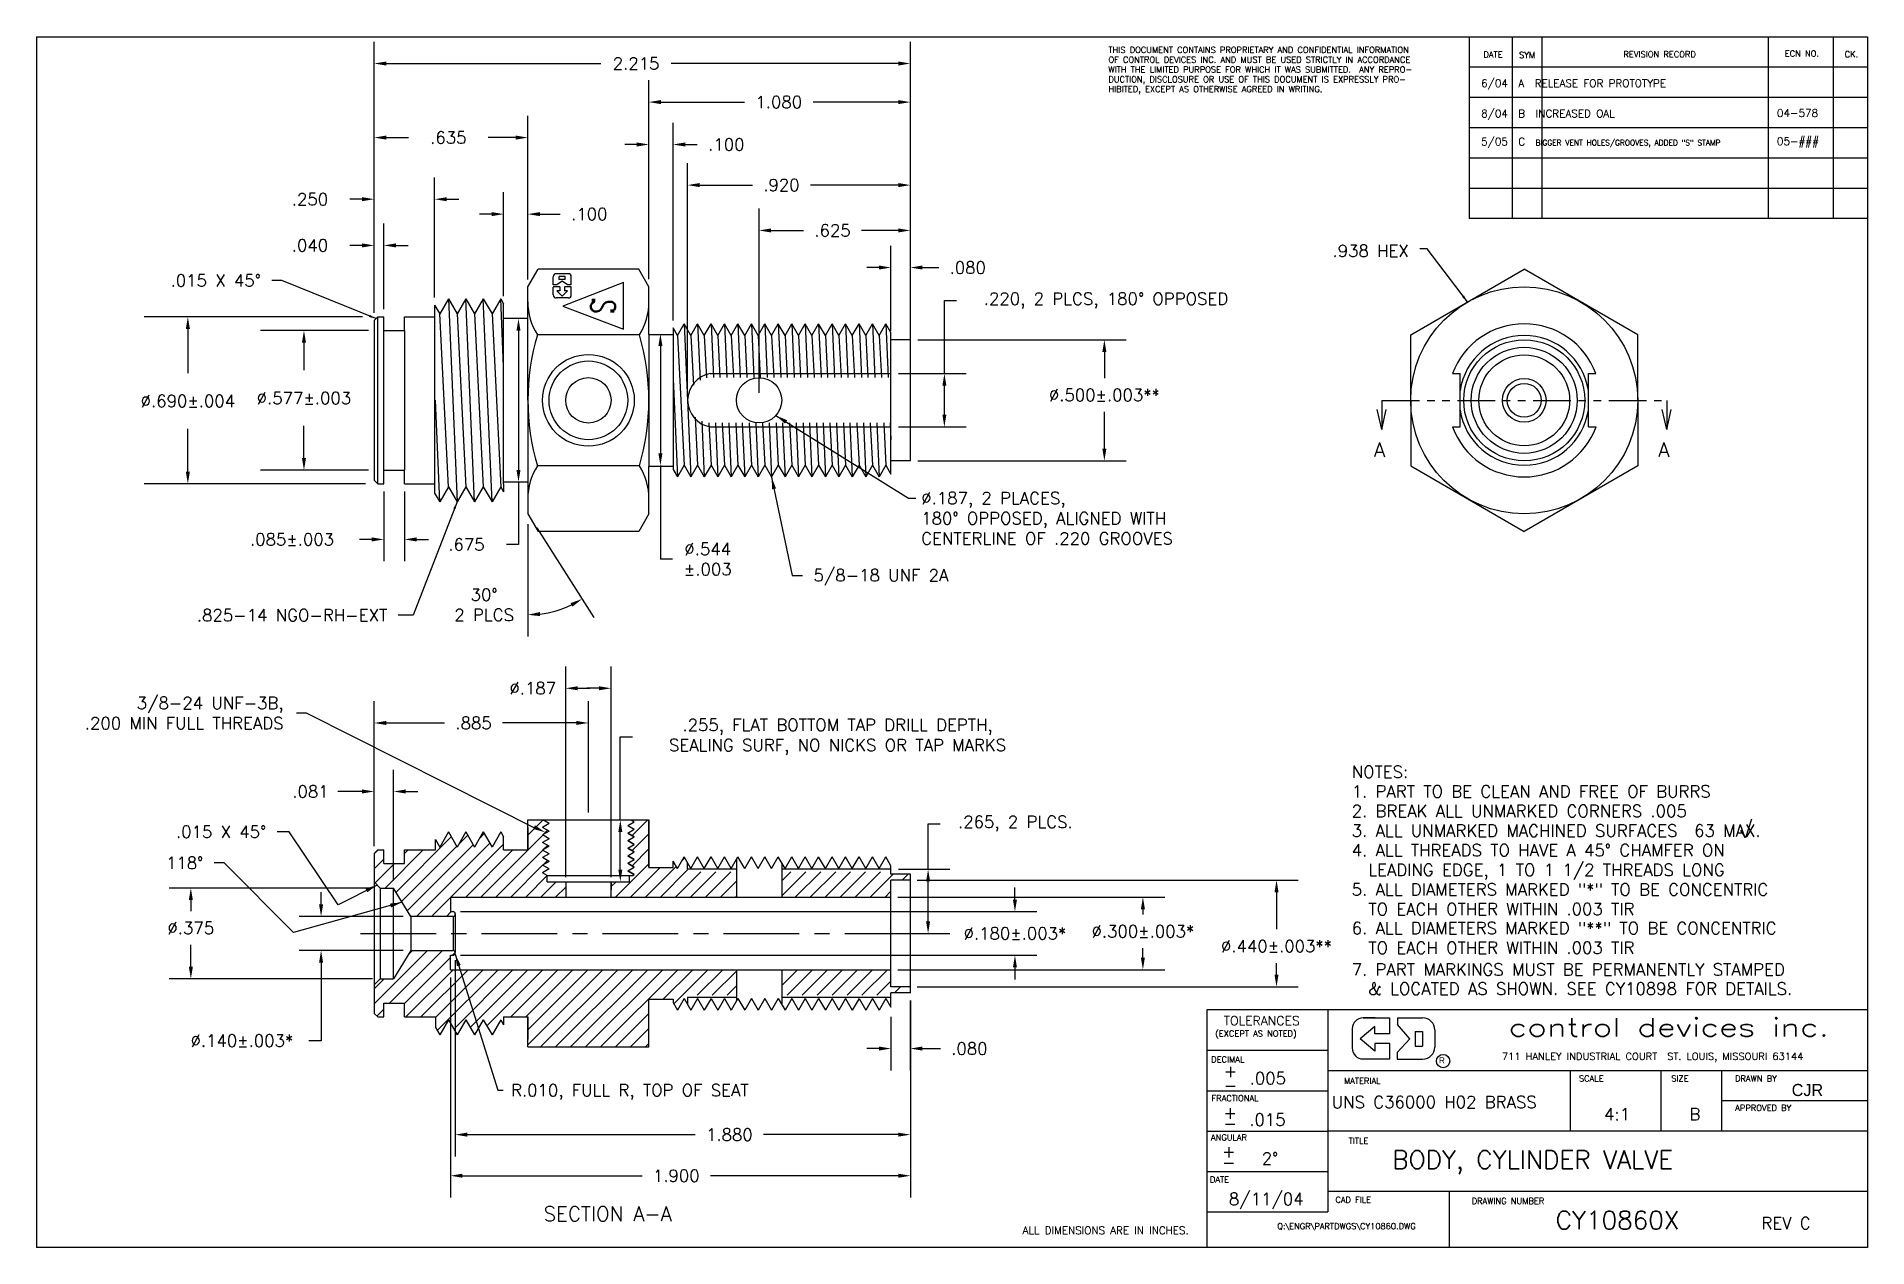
# Paper-space layout 'Layout1' of a CAD drawing. Extents: x 0 to 15.1, y 0 to 10.
# The model-space entities are those that its viewports show. They can reach past a viewport. Long polylines and large blocks are cut down to what shows.
import ezdxf
from ezdxf.enums import TextEntityAlignment as Align

# ---------------------------------------------------------------- set-up
doc = ezdxf.new("R2010")
doc.units = 0
doc.header["$MEASUREMENT"] = 0
doc.linetypes.add('CENTER', pattern=[2, 1.25, -0.25, 0.25, -0.25])
doc.linetypes.add('PHANTOM2', pattern=[1.25, 0.625, -0.125, 0.125, -0.125, 0.125, -0.125])
doc.layers.get('DEFPOINTS').update_dxf_attribs({"linetype": 'CONTINUOUS'})
for name, color, linetype in [('1', 2, 'CONTINUOUS'), ('11', 11, 'CONTINUOUS'), ('BODY', 2, 'CONTINUOUS'), ('BORDER', 7, 'CONTINUOUS'), ('BORDTEXT', 2, 'CONTINUOUS'), ('CENTERLINE', 5, 'CENTER'), ('DIM', 9, 'CONTINUOUS'), ('HATCH', 4, 'CONTINUOUS'), ('LOGO', 5, 'CONTINUOUS'), ('PHANTOM', 3, 'PHANTOM2'), ('TEXT', 3, 'CONTINUOUS')]:
    doc.layers.add(name, color=color, linetype=linetype)
doc.styles.add('CIBT', font='cibt____.pfb')
doc.styles.add('ROMANS', font='romans')
doc.styles.add('TXT', font='txt')
doc.dimstyles.new('FULSCALE', dxfattribs={"dimscale": 0, "dimtxt": 0.1, "dimasz": 0.1, "dimexe": 0.18, "dimexo": 0.063, "dimgap": 0.09, "dimtad": 0, "dimtih": 1, "dimtoh": 1, "dimdec": 3, "dimzin": 4, "dimdsep": 46, "dimtxsty": 'ROMANS', "dimcen": 0.09, "dimadec": 0, "dimazin": 0, "dimtfac": 1, "dimtdec": 3, "dimtofl": 0, "dimtmove": 0, "dimatfit": 3, "dimfxl": 0, "dimtolj": 1, "dimtzin": 4, "dimarcsym": 0})
doc.dimstyles.new('FULSCALE$2', dxfattribs={"dimscale": 0, "dimtxt": 0.1, "dimasz": 0.1, "dimexe": 0.18, "dimexo": 0.063, "dimgap": 0.09, "dimtad": 0, "dimtih": 1, "dimtoh": 1, "dimdec": 0, "dimzin": 4, "dimdsep": 46, "dimtxsty": 'ROMANS', "dimcen": 0.09, "dimadec": 0, "dimazin": 0, "dimtfac": 1, "dimtdec": 0, "dimtofl": 0, "dimtmove": 0, "dimatfit": 3, "dimfxl": 0, "dimtolj": 1, "dimtzin": 4, "dimarcsym": 0})

psp = doc.layouts.get("Layout1")

# ---------------------------------------------------------------- texts
at = {"layer": '1', "style": 'ROMANS'}
for s, p in [('THIS DOCUMENT CONTAINS PROPRIETARY AND CONFIDENTIAL INFORMATION', (8.855, 9.866)), ('OF CONTROL DEVICES INC. AND MUST BE USED STRICTLY IN ACCORDANCE', (8.855, 9.785)), ('WITH THE LIMITED PURPOSE FOR WHICH IT WAS SUBMITTED.  ANY REPRO-', (8.855, 9.704)), ('DUCTION, DISCLOSURE OR USE OF THIS DOCUMENT IS EXPRESSLY PRO-', (8.855, 9.623)), ('HIBITED, EXCEPT AS OTHERWISE AGREED IN WRITING.', (8.855, 9.542))]:
    psp.add_text(s, height=0.05, dxfattribs=at).set_placement(p)
psp.add_text('ALL DIMENSIONS ARE IN INCHES.', height=0.0625, dxfattribs=at).set_placement((9.518, 0.109), align=Align.RIGHT)
at = {"layer": '11', "color": 2, "linetype": 'Continuous', "style": 'ROMANS'}
for s, p in [(' DATE', (12.015, 9.828)), (' SYM', (12.297, 9.824)), (' REVISION RECORD', (13.392, 9.83)), (' ECN NO.', (14.567, 9.836)), (' CK.', (14.976, 9.83))]:
    psp.add_text(s, height=0.05, dxfattribs=at).set_placement(p, align=Align.CENTER)
at = {"layer": 'BORDTEXT', "linetype": 'Continuous'}
for s, height, style, p in [(' TOLERANCES', 0.075, 'ROMANS', (10.096, 1.835)), (' DECIMAL', 0.05, 'ROMANS', (9.824, 1.527)), (' R', 0.05, 'TXT', (11.601, 1.52)), (' 711 HANLEY INDUSTRIAL COURT  ST. LOUIS, MISSOURI 63144', 0.06, 'ROMANS', (13.331, 1.548)), (' MATERIAL', 0.05, 'ROMANS', (10.935, 1.35)), (' SCALE', 0.05, 'ROMANS', (12.827, 1.37)), ('SIZE', 0.05, 'ROMANS', (13.577, 1.37)), (' DRAWN BY', 0.05, 'ROMANS', (14.187, 1.37)), (' FRACTIONAL', 0.05, 'ROMANS', (9.884, 1.207)), (' APPROVED BY', 0.05, 'ROMANS', (14.248, 1.127)), (' ANGULAR', 0.05, 'ROMANS', (9.834, 0.883)), (' TITLE', 0.05, 'ROMANS', (10.904, 0.854)), (' DATE', 0.05, 'ROMANS', (9.756, 0.535)), ('CAD FILE', 0.05, 'ROMANS', (10.878, 0.368)), (' DRAWING NUMBER', 0.05, 'ROMANS', (12.139, 0.358))]:
    psp.add_text(s, height=height, dxfattribs=dict(at, style=style)).set_placement(p, align=Align.CENTER)
at = {"layer": 'BORDTEXT', "linetype": 'Continuous', "style": 'ROMANS'}
for s, height, p in [(' (EXCEPT AS NOTED)', 0.05, (9.703, 1.741)), ('.005', 0.1, (10.022, 1.347)), ('.015', 0.1, (10.019, 1.005)), ('2%%d', 0.1, (10.122, 0.684))]:
    psp.add_text(s, height=height, dxfattribs=at).set_placement(p)
at = {"layer": 'BORDTEXT', "style": 'ROMANS'}
for s, p in [('+', (9.807, 1.406)), ('-', (9.807, 1.29)), ('+', (9.805, 1.063)), ('-', (9.805, 0.974)), ('+', (9.795, 0.743)), ('-', (9.795, 0.653))]:
    psp.add_text(s, height=0.1, dxfattribs=at).set_placement(p)
at = {"layer": 'LOGO', "linetype": 'Continuous', "style": 'ROMANS', "width": 1.333333}
psp.add_text('control devices inc.', height=0.15, dxfattribs=at).set_placement((13.485, 1.742), align=Align.CENTER)
at = {"layer": 'TEXT'}
for s, style, p in [('NOTES:', 'ROMANS', (10.865, 3.878)), ('1. PART TO BE CLEAN AND FREE OF BURRS', 'ROMANS', (10.865, 3.716)), ('2. BREAK ALL UNMARKED CORNERS .005', 'ROMANS', (10.865, 3.554)), ('3. ALL UNMARKED MACHINED SURFACES  63 MAX.', 'ROMANS', (10.865, 3.392)), ('4. ALL THREADS TO HAVE A 45° CHAMFER ON', 'ROMANS', (10.865, 3.23)), ('  LEADING EDGE, 1 TO 1 1/2 THREADS LONG', 'ROMANS', (10.865, 3.068)), ('5. ALL DIAMETERS MARKED "*" TO BE CONCENTRIC', 'ROMANS', (10.865, 2.906)), ('  TO EACH OTHER WITHIN .003 TIR', 'ROMANS', (10.865, 2.744)), ('6. ALL DIAMETERS MARKED "**" TO BE CONCENTRIC', 'ROMANS', (10.865, 2.587)), ('  TO EACH OTHER WITHIN .003 TIR', 'ROMANS', (10.865, 2.425)), ('7. PART MARKINGS MUST BE PERMANENTLY STAMPED', 'ROMANS', (10.865, 2.245)), ('  & LOCATED AS SHOWN. SEE CY10898 FOR DETAILS.', 'ROMANS', (10.865, 2.087)), ('CJR', 'CIBT', (14.5, 1.25))]:
    psp.add_text(s, height=0.1, dxfattribs=dict(at, style=style)).set_placement(p)
at = {"layer": 'TEXT', "style": 'ROMANS'}
psp.add_text('B', height=0.1, dxfattribs=at).set_placement((13.7, 1.05), align=Align.CENTER)
at = {"layer": 'TEXT', "attachment_point": 1, "style": 'ROMANS'}
for s, insert, char_height, width in [('6/04  A  RELEASE FOR PROTOTYPE', (11.934, 9.647), 0.063, 2.5), ('8/04  B  INCREASED OAL ', (11.934, 9.397), 0.063, 2.5), ('04-578', (14.378, 9.401), 0.063, 0.625), ('5/05  C  {\\H0.7143x;BIGGER VENT HOLES/GROOVES, ADDED "S" STAMP} ', (11.934, 9.165), 0.063, 2.5), ('05-###', (14.378, 9.168), 0.063, 0.625), ('{UNS C36000 H02 BRASS}', (10.7, 1.25), 0.1, 1.95), ('{4:1}', (12.95, 1.15), 0.1, 0.04716), ('BODY, CYLINDER VALVE ', (11.2, 0.8), 0.15, 2.9), ('8/11/04', (9.85, 0.45), 0.1, 0.625), ('Q:\\\\ENGR\\\\PARTDWGS\\\\CY10860.DWG', (10.25, 0.2), 0.05, 1.325), ('CY10860X', (12.55, 0.3), 0.15, 1.75), ('REV C', (14.25, 0.25), 0.1, 0.625)]:
    psp.add_mtext(s, dxfattribs=dict(at, insert=insert, char_height=char_height, width=width))

msp = doc.modelspace()

# ---------------------------------------------------------------- texts
at = {"layer": 'DIM', "char_height": 0.05, "style": 'ROMANS'}
for s, insert, attachment_point in [('.938 HEX', (16.4912, 8.6446), 6), ('{.015 X 45%%d}', (11.7494, 8.5222), 6), ('%%c.187, 2 PLACES,\\P180° OPPOSED, ALIGNED WITH \\PCENTERLINE OF .220 GROOVES', (14.4772, 7.6484), 1), ('%%c.544\\P%%p.003', (13.5954, 7.3715), 5), ('{5/8-18 UNF 2A}', (14.0321, 7.2965), 4), ('{.825-14 NGO-RH-EXT}', (12.2714, 7.1398), 6), ('3/8-24 UNF-3B,\\P.200 MIN FULL THREADS', (11.8429, 6.7354), 6), ('\\A1;%%c.187', (12.8726, 6.8381), 5), ('.015 X 45°', (11.7716, 6.2453), 6), ('{118%%d }', (11.5118, 6.1168), 6), ('R.010, FULL R, TOP OF SEAT', (12.7829, 5.2029), 1)]:
    msp.add_mtext(s, dxfattribs=dict(at, insert=insert, attachment_point=attachment_point))
at = {"layer": 'TEXT', "lineweight": 100, "style": 'ROMANS', "width": 0.67}
msp.add_text('S', height=0.1, rotation=90, dxfattribs=at).set_placement((13.2129, 8.3858))
at = {"layer": 'TEXT', "char_height": 0.06, "attachment_point": 1, "style": 'ROMANS'}
for s, insert, width in [('{A}', (16.3471, 7.8537), 0.1475), ('{A}', (17.5211, 7.8537), 0.1475), ('{SECTION A-A}', (12.9173, 4.6976), 1.1635)]:
    msp.add_mtext(s, dxfattribs=dict(at, insert=insert, width=width))

# ---------------------------------------------------------------- blocks, each defined once
blk = doc.blocks.new('*D19')
at = {"layer": 'DEFPOINTS', "color": 0}
for p in [(12.2172, 8.6671), (12.2172, 8.3573), (12.2572, 8.3723)]:
    blk.add_point(p, dxfattribs=at)
at = {"layer": 'DIM', "color": 0, "lineweight": -2}
for p, q in [((12.2172, 8.3883), (12.2172, 8.7571)), ((12.2572, 8.4033), (12.2572, 8.7571)), ((12.1672, 8.6671), (12.1172, 8.6671)), ((12.3072, 8.6671), (12.3572, 8.6671))]:
    blk.add_line(p, q, dxfattribs=at)
at = {"layer": 'DIM', "color": 0}
for points in [[(12.1672, 8.6754), (12.1672, 8.6587), (12.2172, 8.6671)], [(12.3072, 8.6754), (12.3072, 8.6587), (12.2572, 8.6671)]]:
    blk.add_solid(points, dxfattribs=at)
at = {"layer": 'DIM', "color": 0, "insert": (11.9522, 8.6671), "char_height": 0.05, "attachment_point": 5, "style": 'ROMANS'}
blk.add_mtext('\\A1;.040', dxfattribs=at)
blk = doc.blocks.new('*D20')
at = {"layer": 'DEFPOINTS', "color": 0}
for p in [(12.2572, 7.6823), (12.3422, 7.6823), (12.3422, 7.4528)]:
    blk.add_point(p, dxfattribs=at)
at = {"layer": 'DIM', "color": 0, "lineweight": -2}
for p, q in [((12.2572, 7.6513), (12.2572, 7.3628)), ((12.3422, 7.6513), (12.3422, 7.3628)), ((12.2072, 7.4528), (12.1572, 7.4528)), ((12.3922, 7.4528), (12.4422, 7.4528))]:
    blk.add_line(p, q, dxfattribs=at)
at = {"layer": 'DIM', "color": 0}
for points in [[(12.2072, 7.4612), (12.2072, 7.4445), (12.2572, 7.4528)], [(12.3922, 7.4612), (12.3922, 7.4445), (12.3422, 7.4528)]]:
    blk.add_solid(points, dxfattribs=at)
at = {"layer": 'DIM', "color": 0, "insert": (11.878, 7.4528), "char_height": 0.05, "attachment_point": 5, "style": 'ROMANS'}
blk.add_mtext('\\A1;{.085±.003}', dxfattribs=at)
blk = doc.blocks.new('*D21')
at = {"layer": 'DEFPOINTS', "color": 0}
for p in [(12.2172, 9.1124), (12.8522, 8.4959), (12.2172, 8.3573)]:
    blk.add_point(p, dxfattribs=at)
at = {"layer": 'DIM', "color": 0, "lineweight": -2}
for p, q in [((12.2172, 8.3883), (12.2172, 9.2024)), ((12.8522, 8.5269), (12.8522, 9.2024)), ((12.2672, 9.1124), (12.3587, 9.1124)), ((12.8022, 9.1124), (12.6887, 9.1124))]:
    blk.add_line(p, q, dxfattribs=at)
at = {"layer": 'DIM', "color": 0}
for points in [[(12.2672, 9.1207), (12.2672, 9.104), (12.2172, 9.1124)], [(12.8022, 9.1207), (12.8022, 9.104), (12.8522, 9.1124)]]:
    blk.add_solid(points, dxfattribs=at)
at = {"layer": 'DIM', "color": 0, "insert": (12.5237, 9.1124), "char_height": 0.05, "attachment_point": 5, "style": 'ROMANS'}
blk.add_mtext('\\A1;.635', dxfattribs=at)
blk = doc.blocks.new('*D22')
at = {"layer": 'DEFPOINTS', "color": 0}
for p in [(12.7522, 8.7963), (12.8522, 8.4959), (12.7522, 8.4257)]:
    blk.add_point(p, dxfattribs=at)
at = {"layer": 'DIM', "color": 0, "lineweight": -2}
for p, q in [((12.7522, 8.4572), (12.7522, 8.8863)), ((12.8522, 8.5274), (12.8522, 8.8863)), ((12.7022, 8.7963), (12.6522, 8.7963)), ((12.9022, 8.7963), (12.986, 8.7963))]:
    blk.add_line(p, q, dxfattribs=at)
at = {"layer": 'DIM', "color": 0}
for points in [[(12.7022, 8.8046), (12.7022, 8.788), (12.7522, 8.7963)], [(12.9022, 8.8046), (12.9022, 8.788), (12.8522, 8.7963)]]:
    blk.add_solid(points, dxfattribs=at)
at = {"layer": 'DIM', "color": 0, "insert": (13.106, 8.7963), "char_height": 0.05, "attachment_point": 5, "style": 'ROMANS'}
blk.add_mtext('\\A1;.100', dxfattribs=at)
blk = doc.blocks.new('*D23')
at = {"layer": 'DEFPOINTS', "color": 0}
for p in [(11.46, 6.013), (12.2422, 6.013), (12.2422, 5.638)]:
    blk.add_point(p, dxfattribs=at)
at = {"layer": 'DIM', "color": 0, "lineweight": -2}
for p, q in [((12.2107, 6.013), (11.37, 6.013)), ((11.46, 5.963), (11.46, 5.918)), ((11.46, 5.688), (11.46, 5.778)), ((12.2107, 5.638), (11.37, 5.638))]:
    blk.add_line(p, q, dxfattribs=at)
at = {"layer": 'DIM', "color": 0}
for points in [[(11.4517, 5.963), (11.4684, 5.963), (11.46, 6.013)], [(11.4517, 5.688), (11.4684, 5.688), (11.46, 5.638)]]:
    blk.add_solid(points, dxfattribs=at)
at = {"layer": 'DIM', "color": 0, "insert": (11.46, 5.848), "char_height": 0.05, "attachment_point": 5, "style": 'ROMANS'}
blk.add_mtext('\\A1;%%c.375', dxfattribs=at)
blk = doc.blocks.new('*D24')
at = {"layer": 'DEFPOINTS', "color": 0}
for p in [(12.2572, 8.3158), (11.9273, 7.7388), (12.2572, 7.7388)]:
    blk.add_point(p, dxfattribs=at)
at = {"layer": 'DIM', "color": 0, "lineweight": -2}
for p, q in [((12.1942, 8.3158), (11.7473, 8.3158)), ((11.9273, 8.2658), (11.9273, 8.1516)), ((11.9273, 7.7888), (11.9273, 7.9216)), ((12.1942, 7.7388), (11.7473, 7.7388))]:
    blk.add_line(p, q, dxfattribs=at)
at = {"layer": 'DIM', "color": 0}
for points in [[(11.919, 8.2658), (11.9356, 8.2658), (11.9273, 8.3158)], [(11.919, 7.7888), (11.9356, 7.7888), (11.9273, 7.7388)]]:
    blk.add_solid(points, dxfattribs=at)
at = {"layer": 'DIM', "color": 0, "insert": (11.9273, 8.0366), "char_height": 0.05, "attachment_point": 5, "style": 'ROMANS'}
blk.add_mtext('\\A1;%%c.577±.003', dxfattribs=at)
blk = doc.blocks.new('*D25')
at = {"layer": 'DEFPOINTS', "color": 0}
for p in [(12.2322, 8.3723), (11.4477, 7.6823), (12.2447, 7.6823)]:
    blk.add_point(p, dxfattribs=at)
at = {"layer": 'DIM', "color": 0, "lineweight": -2}
for p, q in [((12.1692, 8.3723), (11.2677, 8.3723)), ((11.4477, 8.3223), (11.4477, 8.1393)), ((11.4477, 7.7323), (11.4477, 7.9093)), ((12.1817, 7.6823), (11.2677, 7.6823))]:
    blk.add_line(p, q, dxfattribs=at)
at = {"layer": 'DIM', "color": 0}
for points in [[(11.4394, 8.3223), (11.4561, 8.3223), (11.4477, 8.3723)], [(11.4394, 7.7323), (11.4561, 7.7323), (11.4477, 7.6823)]]:
    blk.add_solid(points, dxfattribs=at)
at = {"layer": 'DIM', "color": 0, "insert": (11.4477, 8.0243), "char_height": 0.05, "attachment_point": 5, "style": 'ROMANS'}
blk.add_mtext('\\A1;%%c.690±.004', dxfattribs=at)
blk = doc.blocks.new('*D26')
at = {"layer": 'DEFPOINTS', "color": 0}
for p in [(12.8522, 7.5586), (12.8522, 7.5586), (12.8522, 7.5472), (12.8722, 7.5272), (13.0061, 7.1709)]:
    blk.add_point(p, dxfattribs=at)
at = {"layer": 'DIM', "color": 0, "lineweight": -2}
for p, q in [((12.8522, 7.5157), (12.8522, 7.0515)), ((12.8892, 7.5006), (13.1244, 7.1308))]:
    blk.add_line(p, q, dxfattribs=at)
blk.add_arc((12.8522, 7.5586), 0.4171, 276.87295, 295.58706, dxfattribs=at)
at = {"layer": 'DIM', "color": 0}
for points in [[(13.0283, 7.1897), (13.0364, 7.1752), (13.0761, 7.2067)], [(12.9027, 7.1362), (12.9017, 7.1529), (12.8522, 7.1415)]]:
    blk.add_solid(points, dxfattribs=at)
at = {"layer": 'DIM', "color": 0, "insert": (12.6716, 7.1827), "char_height": 0.05, "attachment_point": 5, "style": 'ROMANS'}
blk.add_mtext('\\A1;30°\\P2 PLCS', dxfattribs=at)
blk = doc.blocks.new('*D27')
at = {"layer": 'DEFPOINTS', "color": 0}
for p in [(12.4672, 8.8579), (12.4672, 8.4205), (12.2172, 8.3573)]:
    blk.add_point(p, dxfattribs=at)
at = {"layer": 'DIM', "color": 0, "lineweight": -2}
for p, q in [((12.2172, 8.3883), (12.2172, 8.9479)), ((12.4672, 8.4515), (12.4672, 8.9479)), ((12.1672, 8.8579), (12.1172, 8.8579)), ((12.5172, 8.8579), (12.5672, 8.8579))]:
    blk.add_line(p, q, dxfattribs=at)
at = {"layer": 'DIM', "color": 0}
for points in [[(12.1672, 8.8662), (12.1672, 8.8496), (12.2172, 8.8579)], [(12.5172, 8.8662), (12.5172, 8.8496), (12.4672, 8.8579)]]:
    blk.add_solid(points, dxfattribs=at)
at = {"layer": 'DIM', "color": 0, "insert": (11.9522, 8.8579), "char_height": 0.05, "attachment_point": 5, "style": 'ROMANS'}
blk.add_mtext('\\A1;.250', dxfattribs=at)
blk = doc.blocks.new('*D28')
at = {"layer": 'DEFPOINTS', "color": 0}
for p in [(11.998, 5.8955), (12.3684, 5.8955), (12.3685, 5.7555)]:
    blk.add_point(p, dxfattribs=at)
at = {"layer": 'DIM', "color": 0, "lineweight": -2}
for p, q in [((11.998, 5.9455), (11.998, 5.9955)), ((12.3369, 5.8955), (11.908, 5.8955)), ((12.337, 5.7555), (11.908, 5.7555)), ((11.998, 5.7055), (11.998, 5.3826)), ((11.998, 5.3826), (11.948, 5.3826))]:
    blk.add_line(p, q, dxfattribs=at)
at = {"layer": 'DIM', "color": 0}
for points in [[(11.9897, 5.9455), (12.0063, 5.9455), (11.998, 5.8955)], [(11.9897, 5.7055), (12.0063, 5.7055), (11.998, 5.7555)]]:
    blk.add_solid(points, dxfattribs=at)
at = {"layer": 'DIM', "color": 0, "insert": (11.6709, 5.3826), "char_height": 0.05, "attachment_point": 5, "style": 'ROMANS'}
blk.add_mtext('\\A1;%%c.140±.003*', dxfattribs=at)
blk = doc.blocks.new('*D29')
at = {"layer": 'DEFPOINTS', "color": 0}
for p in [(12.7614, 8.3648), (12.7614, 7.6898), (12.8135, 7.6898)]:
    blk.add_point(p, dxfattribs=at)
at = {"layer": 'DIM', "color": 0, "lineweight": -2}
for p, q in [((12.8135, 8.3148), (12.8135, 7.7398)), ((12.8135, 7.6898), (12.8135, 7.4318)), ((12.8135, 7.4318), (12.7635, 7.4318))]:
    blk.add_line(p, q, dxfattribs=at)
at = {"layer": 'DIM', "color": 0}
for points in [[(12.8051, 8.3148), (12.8218, 8.3148), (12.8135, 8.3648)], [(12.8051, 7.7398), (12.8218, 7.7398), (12.8135, 7.6898)]]:
    blk.add_solid(points, dxfattribs=at)
at = {"layer": 'DIM', "color": 0, "insert": (12.5985, 7.4318), "char_height": 0.05, "attachment_point": 5, "style": 'ROMANS'}
blk.add_mtext('\\A1;.675', dxfattribs=at)
blk = doc.blocks.new('*D32')
at = {"layer": 'DEFPOINTS', "color": 0}
for p in [(12.2978, 6.4118), (12.2172, 6.1555), (12.2978, 6.013)]:
    blk.add_point(p, dxfattribs=at)
at = {"layer": 'DIM', "color": 0, "lineweight": -2}
for p, q in [((12.2172, 6.187), (12.2172, 6.5018)), ((12.2978, 6.0445), (12.2978, 6.5018)), ((12.1672, 6.4118), (12.0672, 6.4118)), ((12.3478, 6.4118), (12.3978, 6.4118))]:
    blk.add_line(p, q, dxfattribs=at)
at = {"layer": 'DIM', "color": 0}
for points in [[(12.1672, 6.4202), (12.1672, 6.4035), (12.2172, 6.4118)], [(12.3478, 6.4202), (12.3478, 6.4035), (12.2978, 6.4118)]]:
    blk.add_solid(points, dxfattribs=at)
at = {"layer": 'DIM', "color": 0, "insert": (11.9543, 6.4118), "char_height": 0.05, "attachment_point": 5, "style": 'ROMANS'}
blk.add_mtext('\\A1;.081', dxfattribs=at)
blk = doc.blocks.new('*D33')
at = {"layer": 'DEFPOINTS', "color": 0}
for p in [(14.3492, 5.9755), (15.3928, 5.9755), (14.3492, 5.6755)]:
    blk.add_point(p, dxfattribs=at)
at = {"layer": 'DIM', "color": 0, "lineweight": -2}
for p, q in [((14.3807, 5.9755), (15.4828, 5.9755)), ((15.3928, 5.9255), (15.3928, 5.9043)), ((15.3928, 5.7255), (15.3928, 5.7643)), ((14.3807, 5.6755), (15.4828, 5.6755))]:
    blk.add_line(p, q, dxfattribs=at)
at = {"layer": 'DIM', "color": 0}
for points in [[(15.3845, 5.9255), (15.4011, 5.9255), (15.3928, 5.9755)], [(15.3845, 5.7255), (15.4011, 5.7255), (15.3928, 5.6755)]]:
    blk.add_solid(points, dxfattribs=at)
at = {"layer": 'DIM', "color": 0, "insert": (15.3928, 5.8343), "char_height": 0.05, "attachment_point": 5, "style": 'ROMANS'}
blk.add_mtext('\\A1;%%c.300±.003*', dxfattribs=at)
blk = doc.blocks.new('*D34')
at = {"layer": 'DEFPOINTS', "color": 0}
for p in [(14.4312, 8.2772), (15.2337, 8.2772), (14.4312, 7.7772)]:
    blk.add_point(p, dxfattribs=at)
at = {"layer": 'DIM', "color": 0, "lineweight": -2}
for p, q in [((14.4627, 8.2772), (15.3237, 8.2772)), ((15.2337, 8.2272), (15.2337, 8.1192)), ((15.2337, 7.8272), (15.2337, 7.9792)), ((14.4627, 7.7772), (15.3237, 7.7772))]:
    blk.add_line(p, q, dxfattribs=at)
at = {"layer": 'DIM', "color": 0}
for points in [[(15.2253, 8.2272), (15.242, 8.2272), (15.2337, 8.2772)], [(15.2253, 7.8272), (15.242, 7.8272), (15.2337, 7.7772)]]:
    blk.add_solid(points, dxfattribs=at)
at = {"layer": 'DIM', "color": 0, "insert": (15.2337, 8.0492), "char_height": 0.05, "attachment_point": 5, "style": 'ROMANS'}
blk.add_mtext('\\A1;%%c.500±.003**', dxfattribs=at)
blk = doc.blocks.new('*D35')
at = {"layer": 'DEFPOINTS', "color": 0}
for p in [(14.3522, 8.5757), (14.3522, 8.2829), (14.4322, 8.2829)]:
    blk.add_point(p, dxfattribs=at)
at = {"layer": 'DIM', "color": 0, "lineweight": -2}
for p, q in [((14.3522, 8.3144), (14.3522, 8.6657)), ((14.4322, 8.3144), (14.4322, 8.6657)), ((14.3022, 8.5757), (14.2522, 8.5757)), ((14.4822, 8.5757), (14.5494, 8.5757))]:
    blk.add_line(p, q, dxfattribs=at)
at = {"layer": 'DIM', "color": 0}
for points in [[(14.3022, 8.5841), (14.3022, 8.5674), (14.3522, 8.5757)], [(14.4822, 8.5841), (14.4822, 8.5674), (14.4322, 8.5757)]]:
    blk.add_solid(points, dxfattribs=at)
at = {"layer": 'DIM', "color": 0, "insert": (14.6694, 8.5757), "char_height": 0.05, "attachment_point": 5, "style": 'ROMANS'}
blk.add_mtext('\\A1;.080', dxfattribs=at)
blk = doc.blocks.new('*D36')
at = {"layer": 'DEFPOINTS', "color": 0}
for p in [(14.4321, 5.5804), (14.3521, 5.5131), (14.4321, 5.3501)]:
    blk.add_point(p, dxfattribs=at)
at = {"layer": 'DIM', "color": 0, "lineweight": -2}
for p, q in [((14.4321, 5.5489), (14.4321, 5.2601)), ((14.3521, 5.4816), (14.3521, 5.2601)), ((14.3021, 5.3501), (14.2521, 5.3501)), ((14.4821, 5.3501), (14.5561, 5.3501))]:
    blk.add_line(p, q, dxfattribs=at)
at = {"layer": 'DIM', "color": 0}
for points in [[(14.3021, 5.3584), (14.3021, 5.3417), (14.3521, 5.3501)], [(14.4821, 5.3584), (14.4821, 5.3417), (14.4321, 5.3501)]]:
    blk.add_solid(points, dxfattribs=at)
at = {"layer": 'DIM', "color": 0, "insert": (14.6761, 5.3501), "char_height": 0.05, "attachment_point": 5, "style": 'ROMANS'}
blk.add_mtext('\\A1;.080', dxfattribs=at)
blk = doc.blocks.new('*D40')
at = {"layer": 'DEFPOINTS', "color": 0}
for p in [(12.543, 5.9155), (14.8643, 5.9155), (12.543, 5.7355)]:
    blk.add_point(p, dxfattribs=at)
at = {"layer": 'DIM', "color": 0, "lineweight": -2}
for p, q in [((14.8643, 5.9655), (14.8643, 6.0155)), ((12.5745, 5.9155), (14.9543, 5.9155)), ((12.5745, 5.7355), (14.9543, 5.7355)), ((14.8643, 5.6855), (14.8643, 5.6355))]:
    blk.add_line(p, q, dxfattribs=at)
at = {"layer": 'DIM', "color": 0}
for points in [[(14.8559, 5.9655), (14.8726, 5.9655), (14.8643, 5.9155)], [(14.8559, 5.6855), (14.8726, 5.6855), (14.8643, 5.7355)]]:
    blk.add_solid(points, dxfattribs=at)
at = {"layer": 'DIM', "color": 0, "insert": (14.8643, 5.8255), "char_height": 0.05, "attachment_point": 5, "style": 'ROMANS'}
blk.add_mtext('\\A1;%%c.180±.003*', dxfattribs=at)
blk = doc.blocks.new('*D41')
at = {"layer": 'DEFPOINTS', "color": 0}
for p in [(14.4292, 6.0454), (15.9448, 6.0454), (14.4292, 5.6054)]:
    blk.add_point(p, dxfattribs=at)
at = {"layer": 'DIM', "color": 0, "lineweight": -2}
for p, q in [((14.4607, 6.0454), (16.0348, 6.0454)), ((15.9448, 5.9954), (15.9448, 5.843)), ((15.9448, 5.6554), (15.9448, 5.703)), ((14.4607, 5.6054), (16.0348, 5.6054))]:
    blk.add_line(p, q, dxfattribs=at)
at = {"layer": 'DIM', "color": 0}
for points in [[(15.9365, 5.9954), (15.9531, 5.9954), (15.9448, 6.0454)], [(15.9365, 5.6554), (15.9531, 5.6554), (15.9448, 5.6054)]]:
    blk.add_solid(points, dxfattribs=at)
at = {"layer": 'DIM', "color": 0, "insert": (15.9448, 5.773), "char_height": 0.05, "attachment_point": 5, "style": 'ROMANS'}
blk.add_mtext('\\A1;%%c.440±.003**', dxfattribs=at)
blk = doc.blocks.new('*D42')
at = {"layer": 'DEFPOINTS', "color": 0}
for p in [(13.2341, 6.2942), (13.3522, 6.2942), (13.2722, 6.0392)]:
    blk.add_point(p, dxfattribs=at)
at = {"layer": 'DIM', "color": 0, "lineweight": -2}
for p, q in [((13.2341, 6.2942), (13.2341, 6.6374)), ((13.2341, 6.6374), (13.2841, 6.6374)), ((13.2341, 6.0892), (13.2341, 6.2442))]:
    blk.add_line(p, q, dxfattribs=at)
at = {"layer": 'DIM', "color": 0}
for points in [[(13.2258, 6.2442), (13.2425, 6.2442), (13.2341, 6.2942)], [(13.2258, 6.0892), (13.2425, 6.0892), (13.2341, 6.0392)]]:
    blk.add_solid(points, dxfattribs=at)
at = {"layer": 'DIM', "color": 0, "insert": (14.1315, 6.6374), "char_height": 0.05, "attachment_point": 5, "style": 'ROMANS'}
blk.add_mtext('\\A1;.255, FLAT BOTTOM TAP DRILL DEPTH,\\PSEALING SURF, NO NICKS OR TAP MARKS', dxfattribs=at)
blk = doc.blocks.new('*D44')
at = {"layer": 'DEFPOINTS', "color": 0}
for p in [(13.1022, 6.6948), (13.1022, 6.2942), (12.2172, 6.1539)]:
    blk.add_point(p, dxfattribs=at)
at = {"layer": 'DIM', "color": 0, "lineweight": -2}
for p, q in [((12.2172, 6.1854), (12.2172, 6.7848)), ((13.1022, 6.3257), (13.1022, 6.7848)), ((12.2672, 6.6948), (12.5081, 6.6948)), ((13.0522, 6.6948), (12.7481, 6.6948))]:
    blk.add_line(p, q, dxfattribs=at)
at = {"layer": 'DIM', "color": 0}
for points in [[(12.2672, 6.7031), (12.2672, 6.6865), (12.2172, 6.6948)], [(13.0522, 6.7031), (13.0522, 6.6865), (13.1022, 6.6948)]]:
    blk.add_solid(points, dxfattribs=at)
at = {"layer": 'DIM', "color": 0, "insert": (12.6281, 6.6948), "char_height": 0.05, "attachment_point": 5, "style": 'ROMANS'}
blk.add_mtext('\\A1;.885', dxfattribs=at)
blk = doc.blocks.new('*D45')
at = {"layer": 'DEFPOINTS', "color": 0}
for p in [(12.2172, 9.4183), (12.2172, 8.3573), (14.4322, 8.2773)]:
    blk.add_point(p, dxfattribs=at)
at = {"layer": 'DIM', "color": 0, "lineweight": -2}
for p, q in [((12.2172, 8.3888), (12.2172, 9.5083)), ((14.4322, 8.3088), (14.4322, 9.5083)), ((12.2672, 9.4183), (13.1543, 9.4183)), ((14.3822, 9.4183), (13.4443, 9.4183))]:
    blk.add_line(p, q, dxfattribs=at)
at = {"layer": 'DIM', "color": 0}
for points in [[(12.2672, 9.4266), (12.2672, 9.4099), (12.2172, 9.4183)], [(14.3822, 9.4266), (14.3822, 9.4099), (14.4322, 9.4183)]]:
    blk.add_solid(points, dxfattribs=at)
at = {"layer": 'DIM', "color": 0, "insert": (13.2993, 9.4183), "char_height": 0.05, "attachment_point": 5, "style": 'ROMANS'}
blk.add_mtext('\\A1;2.215', dxfattribs=at)
blk = doc.blocks.new('*D46')
at = {"layer": 'DEFPOINTS', "color": 0}
for p in [(14.4322, 9.259), (13.3522, 8.4959), (14.4322, 8.2773)]:
    blk.add_point(p, dxfattribs=at)
at = {"layer": 'DIM', "color": 0, "lineweight": -2}
for p, q in [((13.3522, 8.5274), (13.3522, 9.349)), ((14.4322, 8.3088), (14.4322, 9.349)), ((13.4022, 9.259), (13.7473, 9.259)), ((14.3822, 9.259), (14.0301, 9.259))]:
    blk.add_line(p, q, dxfattribs=at)
at = {"layer": 'DIM', "color": 0}
for points in [[(13.4022, 9.2673), (13.4022, 9.2507), (13.3522, 9.259)], [(14.3822, 9.2673), (14.3822, 9.2507), (14.4322, 9.259)]]:
    blk.add_solid(points, dxfattribs=at)
at = {"layer": 'DIM', "color": 0, "insert": (13.8887, 9.259), "char_height": 0.05, "attachment_point": 5, "style": 'ROMANS'}
blk.add_mtext('\\A1;1.080', dxfattribs=at)
blk = doc.blocks.new('*D47')
at = {"layer": 'DEFPOINTS', "color": 0}
for p in [(14.3522, 8.1377), (14.5728, 8.1377), (14.3522, 7.9177)]:
    blk.add_point(p, dxfattribs=at)
at = {"layer": 'DIM', "color": 0, "lineweight": -2}
for p, q in [((14.5728, 8.1377), (14.5728, 8.4391)), ((14.5728, 8.4391), (14.6228, 8.4391)), ((14.3837, 8.1377), (14.6628, 8.1377)), ((14.5728, 7.9677), (14.5728, 8.0877)), ((14.3837, 7.9177), (14.6628, 7.9177))]:
    blk.add_line(p, q, dxfattribs=at)
at = {"layer": 'DIM', "color": 0}
for points in [[(14.5645, 8.0877), (14.5811, 8.0877), (14.5728, 8.1377)], [(14.5645, 7.9677), (14.5811, 7.9677), (14.5728, 7.9177)]]:
    blk.add_solid(points, dxfattribs=at)
at = {"layer": 'DIM', "color": 0, "insert": (15.2404, 8.4391), "char_height": 0.05, "attachment_point": 5, "style": 'ROMANS'}
blk.add_mtext('\\A1;.220, 2 PLCS, 180° OPPOSED', dxfattribs=at)
blk = doc.blocks.new('*D48')
at = {"layer": 'DEFPOINTS', "color": 0}
for p in [(14.4322, 8.7289), (14.4322, 8.2773), (13.8072, 8.0273)]:
    blk.add_point(p, dxfattribs=at)
at = {"layer": 'DIM', "color": 0, "lineweight": -2}
for p, q in [((13.8072, 8.0588), (13.8072, 8.8189)), ((14.4322, 8.3088), (14.4322, 8.8189)), ((13.8572, 8.7289), (13.9907, 8.7289)), ((14.3822, 8.7289), (14.2307, 8.7289))]:
    blk.add_line(p, q, dxfattribs=at)
at = {"layer": 'DIM', "color": 0}
for points in [[(13.8572, 8.7372), (13.8572, 8.7205), (13.8072, 8.7289)], [(14.3822, 8.7372), (14.3822, 8.7205), (14.4322, 8.7289)]]:
    blk.add_solid(points, dxfattribs=at)
at = {"layer": 'DIM', "color": 0, "insert": (14.1107, 8.7289), "char_height": 0.05, "attachment_point": 5, "style": 'ROMANS'}
blk.add_mtext('\\A1;.625', dxfattribs=at)
blk = doc.blocks.new('*D49')
at = {"layer": 'DEFPOINTS', "color": 0}
for p in [(13.4522, 9.0838), (13.3522, 8.4959), (13.4522, 8.326)]:
    blk.add_point(p, dxfattribs=at)
at = {"layer": 'DIM', "color": 0, "lineweight": -2}
for p, q in [((13.3522, 8.5274), (13.3522, 9.1738)), ((13.4522, 8.3575), (13.4522, 9.1738)), ((13.3022, 9.0838), (13.2522, 9.0838)), ((13.5022, 9.0838), (13.5522, 9.0838))]:
    blk.add_line(p, q, dxfattribs=at)
at = {"layer": 'DIM', "color": 0}
for points in [[(13.3022, 9.0922), (13.3022, 9.0755), (13.3522, 9.0838)], [(13.5022, 9.0922), (13.5022, 9.0755), (13.4522, 9.0838)]]:
    blk.add_solid(points, dxfattribs=at)
at = {"layer": 'DIM', "color": 0, "insert": (13.6722, 9.0838), "char_height": 0.05, "attachment_point": 5, "style": 'ROMANS'}
blk.add_mtext('\\A1;.100', dxfattribs=at)
blk = doc.blocks.new('*D50')
at = {"layer": 'DEFPOINTS', "color": 0}
for p in [(14.3522, 6.0904), (14.5055, 6.0904), (14.4322, 5.8254)]:
    blk.add_point(p, dxfattribs=at)
at = {"layer": 'DIM', "color": 0, "lineweight": -2}
for p, q in [((14.5055, 6.0904), (14.5055, 6.2786)), ((14.5055, 6.2786), (14.5555, 6.2786)), ((14.3837, 6.0904), (14.5955, 6.0904)), ((14.5055, 5.8754), (14.5055, 6.0404)), ((14.4637, 5.8254), (14.5955, 5.8254))]:
    blk.add_line(p, q, dxfattribs=at)
at = {"layer": 'DIM', "color": 0}
for points in [[(14.4972, 6.0404), (14.5139, 6.0404), (14.5055, 6.0904)], [(14.4972, 5.8754), (14.5139, 5.8754), (14.5055, 5.8254)]]:
    blk.add_solid(points, dxfattribs=at)
at = {"layer": 'DIM', "color": 0, "insert": (14.866, 6.2786), "char_height": 0.05, "attachment_point": 5, "style": 'ROMANS'}
blk.add_mtext('\\A1;.265, 2 PLCS.', dxfattribs=at)
blk = doc.blocks.new('*D51')
at = {"layer": 'DEFPOINTS', "color": 0}
for p in [(12.532, 5.6755), (14.4322, 5.5804), (12.532, 4.8248)]:
    blk.add_point(p, dxfattribs=at)
at = {"layer": 'DIM', "color": 0, "lineweight": -2}
for p, q in [((12.532, 5.644), (12.532, 4.7348)), ((14.4322, 5.5489), (14.4322, 4.7348)), ((12.582, 4.8248), (13.3239, 4.8248)), ((14.3822, 4.8248), (13.6067, 4.8248))]:
    blk.add_line(p, q, dxfattribs=at)
at = {"layer": 'DIM', "color": 0}
for points in [[(12.582, 4.8332), (12.582, 4.8165), (12.532, 4.8248)], [(14.3822, 4.8332), (14.3822, 4.8165), (14.4322, 4.8248)]]:
    blk.add_solid(points, dxfattribs=at)
at = {"layer": 'DIM', "color": 0, "insert": (13.4653, 4.8248), "char_height": 0.05, "attachment_point": 5, "style": 'ROMANS'}
blk.add_mtext('\\A1;1.900', dxfattribs=at)
blk = doc.blocks.new('*D52')
at = {"layer": 'DEFPOINTS', "color": 0}
for p in [(12.552, 5.7465), (14.4322, 5.5804), (12.552, 4.9946)]:
    blk.add_point(p, dxfattribs=at)
at = {"layer": 'DIM', "color": 0, "lineweight": -2}
for p, q in [((12.552, 5.715), (12.552, 4.9046)), ((14.4322, 5.5489), (14.4322, 4.9046)), ((12.602, 4.9946), (13.5431, 4.9946)), ((14.3822, 4.9946), (13.8259, 4.9946))]:
    blk.add_line(p, q, dxfattribs=at)
at = {"layer": 'DIM', "color": 0}
for points in [[(12.602, 5.0029), (12.602, 4.9863), (12.552, 4.9946)], [(14.3822, 5.0029), (14.3822, 4.9863), (14.4322, 4.9946)]]:
    blk.add_solid(points, dxfattribs=at)
at = {"layer": 'DIM', "color": 0, "insert": (13.6845, 4.9946), "char_height": 0.05, "attachment_point": 5, "style": 'ROMANS'}
blk.add_mtext('\\A1;1.880', dxfattribs=at)
blk = doc.blocks.new('*D53')
at = {"layer": 'DEFPOINTS', "color": 0}
for p in [(13.5122, 8.9162), (13.5122, 8.0277), (14.4322, 8.0273)]:
    blk.add_point(p, dxfattribs=at)
at = {"layer": 'DIM', "color": 0, "lineweight": -2}
for p, q in [((13.5122, 8.0592), (13.5122, 9.0062)), ((14.4322, 8.0588), (14.4322, 9.0062)), ((13.5622, 8.9162), (13.7796, 8.9162)), ((14.3822, 8.9162), (14.0196, 8.9162))]:
    blk.add_line(p, q, dxfattribs=at)
at = {"layer": 'DIM', "color": 0}
for points in [[(13.5622, 8.9246), (13.5622, 8.9079), (13.5122, 8.9162)], [(14.3822, 8.9246), (14.3822, 8.9079), (14.4322, 8.9162)]]:
    blk.add_solid(points, dxfattribs=at)
at = {"layer": 'DIM', "color": 0, "insert": (13.8996, 8.9162), "char_height": 0.05, "attachment_point": 5, "style": 'ROMANS'}
blk.add_mtext('\\A1;.920', dxfattribs=at)

# ---------------------------------------------------------------- dimensions: what is measured, and where the dimension line sits
at = {"layer": 'DIM'}
for base, p1, p2, override, picture, middle in [((12.2172, 9.4183), (14.4322, 8.2773), (12.2172, 8.3573), {"dimscale": 0.5}, '*D45', (13.2993, 9.4183)), ((14.4322, 9.259), (13.3522, 8.4959), (14.4322, 8.2773), {"dimscale": 0.5}, '*D46', (13.8887, 9.259)), ((12.2172, 9.1124), (12.8522, 8.4959), (12.2172, 8.3573), {"dimscale": 1, "dimtxt": 0.05, "dimasz": 0.05, "dimexe": 0.09, "dimexo": 0.031}, '*D21', (12.5237, 9.1124)), ((13.4522, 9.0838), (13.3522, 8.4959), (13.4522, 8.326), {"dimscale": 0.5}, '*D49', (13.6722, 9.0838)), ((13.5122, 8.9162), (14.4322, 8.0273), (13.5122, 8.0277), {"dimscale": 0.5}, '*D53', (13.8996, 8.9162)), ((12.4672, 8.8579), (12.2172, 8.3573), (12.4672, 8.4205), {"dimscale": 1, "dimtxt": 0.05, "dimasz": 0.05, "dimexe": 0.09, "dimexo": 0.031}, '*D27', (11.9522, 8.8579)), ((12.7522, 8.7963), (12.8522, 8.4959), (12.7522, 8.4257), {"dimscale": 0.5}, '*D22', (13.106, 8.7963)), ((14.4322, 8.7289), (13.8072, 8.0273), (14.4322, 8.2773), {"dimscale": 0.5}, '*D48', (14.1107, 8.7289)), ((12.2172, 8.6671), (12.2572, 8.3723), (12.2172, 8.3573), {"dimscale": 1, "dimtxt": 0.05, "dimasz": 0.05, "dimexe": 0.09, "dimexo": 0.031}, '*D19', (11.9522, 8.6671)), ((14.3522, 8.5757), (14.4322, 8.2829), (14.3522, 8.2829), {"dimscale": 0.5}, '*D35', (14.6694, 8.5757)), ((13.1022, 6.6948), (12.2172, 6.1539), (13.1022, 6.2942), {"dimscale": 0.5}, '*D44', (12.6281, 6.6948)), ((12.2978, 6.4118), (12.2172, 6.1555), (12.2978, 6.013), {"dimscale": 0.5}, '*D32', (11.9543, 6.4118)), ((12.532, 4.8248), (14.4322, 5.5804), (12.532, 5.6755), {"dimscale": 0.5}, '*D51', (13.4653, 4.8248)), ((12.552, 4.9946), (14.4322, 5.5804), (12.552, 5.7465), {"dimscale": 0.5}, '*D52', (13.6845, 4.9946)), ((14.4321, 5.3501), (14.3521, 5.5131), (14.4321, 5.5804), {"dimscale": 0.5}, '*D36', (14.6761, 5.3501))]:
    dim = msp.add_linear_dim(base=base, p1=p1, p2=p2, dimstyle='FULSCALE', override=override, dxfattribs=at)
    dim.commit()
    dim.dimension.update_dxf_attribs({"geometry": picture, "text_midpoint": middle, "dimtype": 160})
for base, p1, p2, text, override, picture, middle in [((14.5728, 8.1377), (14.3522, 7.9177), (14.3522, 8.1377), '<>, 2 PLCS, 180° OPPOSED', {"dimscale": 0.5}, '*D47', (15.2404, 8.4391)), ((11.4477, 7.6823), (12.2322, 8.3723), (12.2447, 7.6823), '%%c<>±.004', {"dimscale": 1, "dimtxt": 0.05, "dimasz": 0.05}, '*D25', (11.4477, 8.0243)), ((11.9273, 7.7388), (12.2572, 8.3158), (12.2572, 7.7388), '%%c<>±.003', {"dimscale": 1, "dimtxt": 0.05, "dimasz": 0.05}, '*D24', (11.9273, 8.0366)), ((15.2337, 8.2772), (14.4312, 7.7772), (14.4312, 8.2772), '%%c<>**', {"dimscale": 0.5, "dimgap": 0.09, "dimtol": 1, "dimlim": 0, "dimtp": 0.003, "dimtm": 0.003}, '*D34', (15.2337, 8.0492)), ((13.2341, 6.2942), (13.2722, 6.0392), (13.3522, 6.2942), '<>, FLAT BOTTOM TAP DRILL DEPTH,\\PSEALING SURF, NO NICKS OR TAP MARKS', {"dimscale": 0.5, "dimse1": 1, "dimse2": 1}, '*D42', (14.1315, 6.6374)), ((14.5055, 6.0904), (14.4322, 5.8254), (14.3522, 6.0904), '<>, 2 PLCS.', {"dimscale": 0.5}, '*D50', (14.866, 6.2786)), ((11.46, 6.013), (12.2422, 5.638), (12.2422, 6.013), '%%c<>', {"dimscale": 0.5}, '*D23', (11.46, 5.848)), ((11.998, 5.8955), (12.3685, 5.7555), (12.3684, 5.8955), '%%c<>*', {"dimscale": 0.5, "dimgap": 0.09, "dimtol": 1, "dimlim": 0, "dimtp": 0.003, "dimtm": 0.003}, '*D28', (11.6709, 5.3826)), ((14.8643, 5.9155), (12.543, 5.7355), (12.543, 5.9155), '%%c<>*', {"dimscale": 0.5, "dimgap": 0.09, "dimtol": 1, "dimlim": 0, "dimtp": 0.003, "dimtm": 0.003}, '*D40', (14.8643, 5.8255)), ((15.3928, 5.9755), (14.3492, 5.6755), (14.3492, 5.9755), '%%c<>*', {"dimscale": 0.5, "dimgap": 0.09, "dimtol": 1, "dimlim": 0, "dimtp": 0.003, "dimtm": 0.003}, '*D33', (15.3928, 5.8343)), ((15.9448, 6.0454), (14.4292, 5.6054), (14.4292, 6.0454), '%%c<>**', {"dimscale": 0.5, "dimgap": 0.09, "dimtol": 1, "dimlim": 0, "dimtp": 0.003, "dimtm": 0.003}, '*D41', (15.9448, 5.773))]:
    dim = msp.add_linear_dim(base=base, p1=p1, p2=p2, angle=90, text=text, dimstyle='FULSCALE', override=override, dxfattribs=at)
    dim.commit()
    dim.dimension.update_dxf_attribs({"geometry": picture, "text_midpoint": middle, "dimtype": 160})
dim = msp.add_linear_dim(base=(12.8135, 7.6898), p1=(12.7614, 8.3648), p2=(12.7614, 7.6898), angle=90, dimstyle='FULSCALE', override={"dimscale": 1, "dimtxt": 0.05, "dimasz": 0.05, "dimse1": 1, "dimse2": 1}, dxfattribs=at)
dim.commit()
dim.dimension.update_dxf_attribs({"geometry": '*D29', "text_midpoint": (12.5985, 7.4318), "dimtype": 160})
dim = msp.add_linear_dim(base=(12.3422, 7.4528), p1=(12.2572, 7.6823), p2=(12.3422, 7.6823), text='{<>±.003}', dimstyle='FULSCALE', override={"dimscale": 1, "dimtxt": 0.05, "dimasz": 0.05, "dimexe": 0.09, "dimexo": 0.031}, dxfattribs=at)
dim.commit()
dim.dimension.update_dxf_attribs({"geometry": '*D20', "text_midpoint": (11.878, 7.4528), "dimtype": 160})
dim = msp.add_angular_dim_2l(base=(13.0061, 7.1709), line1=((12.8522, 7.5472), (12.8522, 7.5586)), line2=((12.8522, 7.5586), (12.8722, 7.5272)), text='30°\\P2 PLCS', dimstyle='FULSCALE$2', override={"dimscale": 0.5, "dimazin": 1}, dxfattribs=at)
dim.commit()
dim.dimension.update_dxf_attribs({"geometry": '*D26', "text_midpoint": (12.6716, 7.1827), "dimtype": 162})

# ---------------------------------------------------------------- hatches: boundary and pattern name
at = {"layer": 'HATCH'}
h = msp.add_hatch(dxfattribs=at)
h.set_pattern_fill('ANSI31', color=256, scale=0.35, style=0)
h.paths.add_polyline_path([(13.0085, 6.0392), (12.9322, 6.0392), (12.9322, 6.0653), (12.9127, 6.0765), (12.9398, 6.0921), (12.9127, 6.1077), (12.9398, 6.1233), (12.9127, 6.1389), (12.9398, 6.1545), (12.9127, 6.1701), (12.9398, 6.1857), (12.9127, 6.2013), (12.9398, 6.2169), (12.9127, 6.2325), (12.9398, 6.2481), (12.9127, 6.2637), (12.9398, 6.2793), (12.914, 6.2942), (12.8522, 6.2942), (12.8522, 6.1705), (12.7522, 6.1705), (12.7522, 6.2239), (12.7402, 6.2447), (12.7042, 6.1823), (12.6682, 6.2447), (12.6322, 6.1823), (12.5962, 6.2447), (12.5602, 6.1823), (12.5242, 6.2447), (12.4882, 6.1823), (12.4702, 6.2135), (12.4702, 6.1705), (12.3422, 6.1705), (12.3422, 6.114), (12.2572, 6.114), (12.2572, 6.1705), (12.2322, 6.1705), (12.2172, 6.1555), (12.2172, 6.038), (12.2422, 6.013), (12.2978, 6.013), (12.3684, 5.8955), (12.543, 5.8955, 0.447218), (12.552, 5.9055, 0.447209), (12.543, 5.9155), (12.532, 5.9155), (12.532, 5.9755), (13.0085, 5.9755)])
h.paths.add_polyline_path([(13.7137, 6.0804), (13.5122, 6.0804), (13.5122, 6.1164), (13.4978, 6.1414), (13.47, 6.0933), (13.4522, 6.1241), (13.4522, 6.0975), (13.3522, 6.0975), (13.3522, 6.2942), (13.2795, 6.2942), (13.2918, 6.2871), (13.2647, 6.2715), (13.2918, 6.2559), (13.2647, 6.2403), (13.2918, 6.2247), (13.2647, 6.2091), (13.2918, 6.1935), (13.2647, 6.1779), (13.2918, 6.1623), (13.2647, 6.1467), (13.2918, 6.1311), (13.2647, 6.1155), (13.2918, 6.0999), (13.2647, 6.0843), (13.2918, 6.0687), (13.2857, 6.0652), (13.2722, 6.0652), (13.2722, 6.0392), (13.196, 6.0392), (13.196, 6.0055), (13.196, 5.9755), (13.7137, 5.9755)])
h.paths.add_polyline_path([(14.3522, 6.0454), (14.4322, 6.0454), (14.4322, 6.0704), (14.3522, 6.0704), (14.3522, 6.0804), (13.9007, 6.0804), (13.9007, 5.9755), (14.3522, 5.9755)])
h.paths.add_polyline_path([(14.3522, 5.6755), (13.9007, 5.6755), (13.9007, 5.5704), (14.3522, 5.5704), (14.3522, 5.5804), (14.4322, 5.5804), (14.4322, 5.6054), (14.3522, 5.6054)])
h.paths.add_polyline_path([(13.7137, 5.6755), (12.532, 5.6755), (12.532, 5.7355), (12.543, 5.7355, 0.447209), (12.552, 5.7455, 0.447218), (12.543, 5.7555), (12.3685, 5.7555), (12.2978, 5.638), (12.2978, 5.638), (12.2422, 5.638), (12.2172, 5.613), (12.2172, 5.4955), (12.2322, 5.4805), (12.2572, 5.4805), (12.2572, 5.537), (12.3422, 5.537), (12.3422, 5.4805), (12.4702, 5.4805), (12.4702, 5.4375), (12.4882, 5.4063), (12.5242, 5.4687), (12.5602, 5.4063), (12.5962, 5.4687), (12.6322, 5.4063), (12.6682, 5.4687), (12.7042, 5.4063), (12.7402, 5.4687), (12.7522, 5.4479), (12.7522, 5.4805), (12.8522, 5.4805), (12.8522, 5.388), (12.8522, 5.3567), (13.3522, 5.3567), (13.3522, 5.5535), (13.4522, 5.5535), (13.4522, 5.5401), (13.47, 5.5093), (13.4978, 5.5574), (13.5122, 5.5324), (13.5122, 5.5704), (13.7137, 5.5704)])

# ---------------------------------------------------------------- linework, layer by layer
at = {"layer": 'BODY'}
for p, q in [((12.8522, 8.4959), (12.8943, 8.5688)), ((13.3102, 8.5688), (12.8943, 8.5688)), ((13.3522, 8.4959), (13.3102, 8.5688)), ((16.4993, 8.2984), (16.968, 8.5688)), ((17.4368, 8.2984), (16.968, 8.5688)), ((12.8522, 8.0273), (12.8522, 8.4959)), ((13.3522, 8.2993), (13.3522, 8.4959)), ((12.4672, 8.4205), (12.4882, 8.3841)), ((12.4672, 8.4205), (12.4672, 7.6445)), ((12.5242, 8.4464), (12.4882, 8.3841)), ((12.5242, 8.4464), (12.5602, 7.6081)), ((12.5242, 8.4464), (12.5602, 8.3841)), ((12.5962, 8.4464), (12.5602, 8.3841)), ((12.6322, 7.6081), (12.5962, 8.4464)), ((12.5962, 8.4464), (12.6322, 8.3841)), ((12.6682, 8.4464), (12.6322, 8.3841)), ((12.7042, 7.6081), (12.6682, 8.4464)), ((12.6682, 8.4464), (12.7042, 8.3841)), ((12.7402, 8.4464), (12.7042, 8.3841)), ((12.7522, 8.167), (12.7402, 8.4464)), ((12.7402, 8.4464), (12.7522, 8.4257)), ((12.7522, 8.3723), (12.7522, 8.4257)), ((13.3522, 8.4648), (13.3522, 8.4648)), ((13.3522, 8.4648), (13.3522, 8.4648)), ((13.3522, 8.4648), (13.3522, 8.4648)), ((12.2172, 8.3573), (12.2322, 8.3723)), ((12.2172, 8.3573), (12.2172, 7.6973)), ((12.2322, 7.6823), (12.2322, 8.3723)), ((12.2322, 8.3723), (12.2572, 8.3723)), ((12.2572, 8.3158), (12.2572, 8.3723)), ((12.3422, 8.3158), (12.3422, 8.3723)), ((12.3422, 8.3723), (12.4672, 8.3723)), ((12.5242, 7.6704), (12.4882, 8.3841)), ((12.5602, 8.3841), (12.5962, 7.6704)), ((12.6322, 8.3841), (12.6682, 7.6704)), ((12.7042, 8.3841), (12.7402, 7.6704)), ((12.7522, 7.6823), (12.7522, 8.3723)), ((12.8522, 8.3648), (12.7522, 8.3648)), ((13.4522, 8.326), (13.4522, 7.742)), ((13.47, 8.2952), (13.4522, 8.326)), ((13.47, 8.2952), (13.4978, 8.3433)), ((13.4978, 8.3433), (13.5256, 7.7112)), ((13.5256, 8.2952), (13.4978, 8.3433)), ((13.5256, 8.2952), (13.5534, 8.3433)), ((13.5811, 8.2952), (13.5534, 8.3433)), ((13.5534, 8.3433), (13.5636, 8.1112)), ((13.5811, 8.2952), (13.6089, 8.3433)), ((13.6089, 8.3433), (13.6187, 8.1212)), ((13.6367, 8.2952), (13.6089, 8.3433)), ((13.6367, 8.2952), (13.6645, 8.3433)), ((13.6645, 8.3433), (13.6742, 8.1212)), ((13.6923, 8.2952), (13.6645, 8.3433)), ((13.6923, 8.2952), (13.72, 8.3433)), ((13.72, 8.3433), (13.7298, 8.1212)), ((13.7478, 8.2952), (13.72, 8.3433)), ((13.7478, 8.2952), (13.7756, 8.3433)), ((13.7756, 8.3433), (13.7854, 8.1212)), ((13.8034, 8.2952), (13.7756, 8.3433)), ((13.8034, 8.2952), (13.8312, 8.3433)), ((13.8312, 8.3433), (13.8409, 8.1212)), ((13.8589, 8.2952), (13.8312, 8.3433)), ((13.8589, 8.2952), (13.8867, 8.3433)), ((13.8867, 8.3433), (13.8965, 8.1212)), ((13.9145, 8.2952), (13.8867, 8.3433)), ((13.9145, 8.2952), (13.9423, 8.3433)), ((13.9423, 8.3433), (13.952, 8.1212)), ((13.9701, 8.2952), (13.9423, 8.3433)), ((13.9701, 8.2952), (13.9978, 8.3433)), ((14.0256, 8.2952), (13.9978, 8.3433)), ((13.9978, 8.3433), (14.0076, 8.1212)), ((14.0256, 8.2952), (14.0534, 8.3433)), ((14.0812, 8.2952), (14.0534, 8.3433)), ((14.0534, 8.3433), (14.0632, 8.1212)), ((14.0812, 8.2952), (14.109, 8.3433)), ((14.1367, 8.2952), (14.109, 8.3433)), ((14.109, 8.3433), (14.1187, 8.1212)), ((14.1367, 8.2952), (14.1645, 8.3433)), ((14.1923, 8.2952), (14.1645, 8.3433)), ((14.1645, 8.3433), (14.1743, 8.1212)), ((14.1923, 8.2952), (14.2201, 8.3433)), ((14.2479, 8.2952), (14.2201, 8.3433)), ((14.2201, 8.3433), (14.2298, 8.1212)), ((14.2479, 8.2952), (14.2756, 8.3433)), ((14.3034, 8.2952), (14.2756, 8.3433)), ((14.2756, 8.3433), (14.2854, 8.1212)), ((14.3034, 8.2952), (14.3312, 8.3433)), ((14.3522, 8.3069), (14.3312, 8.3433)), ((14.3312, 8.3433), (14.341, 8.1212)), ((12.2572, 7.7388), (12.2572, 8.3158)), ((12.2572, 8.3158), (12.3422, 8.3158)), ((12.3422, 8.3158), (12.3422, 7.7388)), ((13.3131, 8.2984), (12.8914, 8.2984)), ((13.3522, 8.2993), (13.3522, 7.7553)), ((13.3522, 8.2993), (13.4522, 8.2993)), ((13.47, 8.2952), (13.4978, 7.7593)), ((13.5256, 8.2952), (13.5362, 8.0903)), ((13.5811, 8.2952), (13.5902, 8.1199)), ((13.6367, 8.2952), (13.6457, 8.1212)), ((13.6923, 8.2952), (13.7013, 8.1212)), ((13.7478, 8.2952), (13.7568, 8.1212)), ((13.8034, 8.2952), (13.8124, 8.1212)), ((13.8589, 8.2952), (13.868, 8.1212)), ((13.9145, 8.2952), (13.9235, 8.1212)), ((13.9701, 8.2952), (13.9791, 8.1212)), ((14.0256, 8.2952), (14.0346, 8.1212)), ((14.0812, 8.2952), (14.0902, 8.1212)), ((14.1367, 8.2952), (14.1458, 8.1212)), ((14.1923, 8.2952), (14.2013, 8.1212)), ((14.2479, 8.2952), (14.2569, 8.1212)), ((14.3034, 8.2952), (14.3124, 8.1212)), ((14.3522, 7.7229), (14.3522, 8.3069)), ((14.4322, 8.2773), (14.3522, 8.2773)), ((14.4322, 7.7773), (14.4322, 8.2773)), ((14.4322, 7.7773), (14.4322, 8.2773)), ((16.4993, 8.0272), (16.4993, 8.2984)), ((17.4368, 8.0272), (17.4368, 8.2984)), ((13.4522, 8.1156), (13.47, 7.7112)), ((13.6057, 8.1377), (14.3522, 8.1377)), ((16.6718, 8.1377), (16.703, 8.1377)), ((16.703, 7.9177), (16.703, 8.1377)), ((17.233, 7.9177), (17.233, 8.1377)), ((17.233, 8.1377), (17.2642, 8.1377)), ((12.4882, 7.6081), (12.4702, 8.0273)), ((12.8522, 8.0273), (12.8522, 7.5586)), ((16.4993, 8.0272), (16.4993, 7.7562)), ((17.4368, 8.0272), (17.4368, 7.7562)), ((13.543, 7.9584), (13.5534, 7.7593)), ((13.571, 7.9409), (13.5811, 7.7112)), ((13.5998, 7.9344), (13.6089, 7.7593)), ((13.6057, 7.9177), (14.3522, 7.9177)), ((13.6269, 7.9342), (13.6367, 7.7112)), ((13.6554, 7.9342), (13.6645, 7.7593)), ((13.6825, 7.9342), (13.6923, 7.7112)), ((13.711, 7.9342), (13.72, 7.7593)), ((13.738, 7.9342), (13.7478, 7.7112)), ((13.7665, 7.9342), (13.7756, 7.7593)), ((13.7936, 7.9342), (13.8034, 7.7112)), ((13.8221, 7.9342), (13.8312, 7.7593)), ((13.8491, 7.9342), (13.8589, 7.7112)), ((13.8777, 7.9342), (13.8867, 7.7593)), ((13.9047, 7.9342), (13.9145, 7.7112)), ((13.9332, 7.9342), (13.9423, 7.7593)), ((13.9603, 7.9342), (13.9701, 7.7112)), ((13.9888, 7.9342), (13.9978, 7.7593)), ((14.0158, 7.9342), (14.0256, 7.7112)), ((14.0443, 7.9342), (14.0534, 7.7593)), ((14.0714, 7.9342), (14.0812, 7.7112)), ((14.0999, 7.9342), (14.109, 7.7593)), ((14.1269, 7.9342), (14.1367, 7.7112)), ((14.1555, 7.9342), (14.1645, 7.7593)), ((14.1825, 7.9342), (14.1923, 7.7112)), ((14.211, 7.9342), (14.2201, 7.7593)), ((14.2381, 7.9342), (14.2479, 7.7112)), ((14.2666, 7.9342), (14.2756, 7.7593)), ((14.2936, 7.9342), (14.3034, 7.7112)), ((14.3221, 7.9342), (14.3312, 7.7593)), ((14.3492, 7.9342), (14.3522, 7.8643)), ((16.6714, 7.9177), (16.703, 7.9177)), ((17.233, 7.9177), (17.2646, 7.9177)), ((12.2572, 7.6823), (12.2572, 7.7388)), ((12.2572, 7.7388), (12.3422, 7.7388)), ((12.3422, 7.6823), (12.3422, 7.7388)), ((13.3131, 7.7562), (12.8914, 7.7562)), ((13.3522, 7.7553), (13.4522, 7.7553)), ((13.3522, 7.5586), (13.3522, 7.7553)), ((13.4522, 7.742), (13.47, 7.7112)), ((13.4978, 7.7593), (13.47, 7.7112)), ((13.4978, 7.7593), (13.5256, 7.7112)), ((13.4978, 7.7593), (13.5256, 7.7112)), ((13.4978, 7.7593), (13.5256, 7.7112)), ((13.5534, 7.7593), (13.5256, 7.7112)), ((13.5534, 7.7593), (13.5811, 7.7112)), ((13.6089, 7.7593), (13.5811, 7.7112)), ((13.6089, 7.7593), (13.6367, 7.7112)), ((13.6089, 7.7593), (13.6367, 7.7112)), ((13.6645, 7.7593), (13.6367, 7.7112)), ((13.6645, 7.7593), (13.6923, 7.7112)), ((13.72, 7.7593), (13.6923, 7.7112)), ((13.72, 7.7593), (13.7478, 7.7112)), ((13.7756, 7.7593), (13.7478, 7.7112)), ((13.7756, 7.7593), (13.8034, 7.7112)), ((13.8312, 7.7593), (13.8034, 7.7112)), ((13.8312, 7.7593), (13.8589, 7.7112)), ((13.8867, 7.7593), (13.8589, 7.7112)), ((13.8867, 7.7593), (13.9145, 7.7112)), ((13.9423, 7.7593), (13.9145, 7.7112)), ((13.9423, 7.7593), (13.9701, 7.7112)), ((13.9978, 7.7593), (13.9701, 7.7112)), ((13.9978, 7.7593), (14.0256, 7.7112)), ((14.0534, 7.7593), (14.0256, 7.7112)), ((14.0534, 7.7593), (14.0812, 7.7112)), ((14.109, 7.7593), (14.0812, 7.7112)), ((14.109, 7.7593), (14.1367, 7.7112)), ((14.1645, 7.7593), (14.1367, 7.7112)), ((14.1645, 7.7593), (14.1923, 7.7112)), ((14.2201, 7.7593), (14.1923, 7.7112)), ((14.2201, 7.7593), (14.2479, 7.7112)), ((14.2756, 7.7593), (14.2479, 7.7112)), ((14.2756, 7.7593), (14.3034, 7.7112)), ((14.3312, 7.7593), (14.3034, 7.7112)), ((14.3312, 7.7593), (14.3522, 7.7229)), ((14.4322, 7.7773), (14.3522, 7.7773)), ((16.4993, 7.7562), (16.968, 7.4858)), ((17.4368, 7.7562), (16.968, 7.4858)), ((12.2322, 7.6823), (12.2172, 7.6973)), ((12.2322, 7.6823), (12.2572, 7.6823)), ((12.3422, 7.6823), (12.4672, 7.6823)), ((12.4672, 7.6445), (12.4882, 7.6081)), ((12.5242, 7.6704), (12.4882, 7.6081)), ((12.5242, 7.6704), (12.5602, 7.6081)), ((12.5962, 7.6704), (12.5602, 7.6081)), ((12.5962, 7.6704), (12.6322, 7.6081)), ((12.6682, 7.6704), (12.6322, 7.6081)), ((12.6682, 7.6704), (12.7042, 7.6081)), ((12.7402, 7.6704), (12.7042, 7.6081)), ((12.7402, 7.6704), (12.7522, 7.6497)), ((12.8522, 7.6898), (12.7522, 7.6898)), ((12.7522, 7.6823), (12.7522, 7.6497)), ((13.3522, 7.5898), (13.3522, 7.5898)), ((13.3522, 7.5898), (13.3522, 7.5898)), ((13.3522, 7.5898), (13.3522, 7.5898)), ((12.8522, 7.5586), (12.8943, 7.4858)), ((13.3522, 7.5586), (13.3102, 7.4858)), ((13.3102, 7.4858), (12.8943, 7.4858)), ((12.8522, 6.1705), (12.8522, 6.2942)), ((12.8522, 6.2942), (13.3522, 6.2942)), ((12.9398, 6.2793), (12.9127, 6.2637)), ((12.9398, 6.2793), (12.914, 6.2942)), ((13.2647, 6.2715), (13.2918, 6.2871)), ((13.2774, 6.2942), (13.3522, 6.2942)), ((13.2795, 6.2942), (13.2918, 6.2871)), ((13.3522, 6.2942), (13.3522, 6.0975)), ((13.3522, 6.0975), (13.3522, 6.2942)), ((12.4702, 6.2135), (12.4882, 6.1823)), ((12.4702, 6.1705), (12.4702, 6.2135)), ((12.5242, 6.2447), (12.4882, 6.1823)), ((12.5242, 6.2447), (12.5602, 6.1823)), ((12.5962, 6.2447), (12.5602, 6.1823)), ((12.5962, 6.2447), (12.6322, 6.1823)), ((12.6682, 6.2447), (12.6322, 6.1823)), ((12.6682, 6.2447), (12.7042, 6.1823)), ((12.7402, 6.2447), (12.7042, 6.1823)), ((12.7402, 6.2447), (12.7522, 6.2239)), ((12.7522, 6.1705), (12.7522, 6.2239)), ((12.8522, 6.263), (12.8522, 6.1705)), ((12.8522, 6.2056), (12.8522, 6.2056)), ((12.9398, 6.2481), (12.9127, 6.2637)), ((12.9398, 6.2481), (12.9127, 6.2325)), ((12.9398, 6.2169), (12.9127, 6.2325)), ((12.9398, 6.2169), (12.9127, 6.2013)), ((13.2647, 6.2715), (13.2918, 6.2559)), ((13.2647, 6.2403), (13.2918, 6.2559)), ((13.2647, 6.2403), (13.2918, 6.2559)), ((13.2918, 6.2247), (13.2647, 6.2403)), ((13.2647, 6.2403), (13.2918, 6.2247)), ((13.2647, 6.2091), (13.2918, 6.2247)), ((13.2647, 6.2091), (13.2918, 6.2247)), ((13.2918, 6.1935), (13.2647, 6.2091)), ((13.2647, 6.2091), (13.2918, 6.1935)), ((13.3522, 6.263), (13.3522, 6.263)), ((13.3522, 6.263), (13.3522, 6.263)), ((13.3522, 6.263), (13.3522, 6.263)), ((12.2172, 6.1555), (12.2322, 6.1705)), ((12.2172, 6.1555), (12.2172, 6.038)), ((12.2322, 6.1705), (12.2572, 6.1705)), ((12.2572, 6.114), (12.2572, 6.1705)), ((12.3422, 6.1705), (12.4702, 6.1705)), ((12.3422, 6.114), (12.3422, 6.1705)), ((12.7522, 6.1705), (12.8522, 6.1705)), ((12.9398, 6.1857), (12.9127, 6.2013)), ((12.9398, 6.1857), (12.9127, 6.1701)), ((12.9398, 6.1545), (12.9127, 6.1701)), ((12.9398, 6.1545), (12.9127, 6.1389)), ((12.9398, 6.1233), (12.9127, 6.1389)), ((13.2647, 6.1779), (13.2918, 6.1935)), ((13.2647, 6.1779), (13.2918, 6.1935)), ((13.2918, 6.1623), (13.2647, 6.1779)), ((13.2647, 6.1779), (13.2918, 6.1623)), ((13.2647, 6.1467), (13.2918, 6.1623)), ((13.2647, 6.1467), (13.2918, 6.1623)), ((13.2918, 6.1311), (13.2647, 6.1467)), ((13.2647, 6.1467), (13.2918, 6.1311)), ((13.2647, 6.1155), (13.2918, 6.1311)), ((13.2647, 6.1155), (13.2918, 6.1311)), ((13.47, 6.0933), (13.4978, 6.1414)), ((13.5256, 6.0933), (13.4978, 6.1414)), ((13.5256, 6.0933), (13.5534, 6.1414)), ((13.5811, 6.0933), (13.5534, 6.1414)), ((13.5811, 6.0933), (13.6089, 6.1414)), ((13.6367, 6.0933), (13.6089, 6.1414)), ((13.6367, 6.0933), (13.6645, 6.1414)), ((13.6923, 6.0933), (13.6645, 6.1414)), ((13.6923, 6.0933), (13.72, 6.1414)), ((13.7137, 6.1306), (13.7137, 5.9755)), ((13.7478, 6.0933), (13.72, 6.1414)), ((13.7478, 6.0933), (13.7756, 6.1414)), ((13.8034, 6.0933), (13.7756, 6.1414)), ((13.8034, 6.0933), (13.8312, 6.1414)), ((13.8589, 6.0933), (13.8312, 6.1414)), ((13.8589, 6.0933), (13.8867, 6.1414)), ((13.9145, 6.0933), (13.8867, 6.1414)), ((13.9145, 6.0933), (13.9423, 6.1414)), ((13.9701, 6.0933), (13.9423, 6.1414)), ((13.9701, 6.0933), (13.9978, 6.1414)), ((14.0256, 6.0933), (13.9978, 6.1414)), ((14.0256, 6.0933), (14.0534, 6.1414)), ((14.0812, 6.0933), (14.0534, 6.1414)), ((14.0812, 6.0933), (14.109, 6.1414)), ((14.1367, 6.0933), (14.109, 6.1414)), ((14.1367, 6.0933), (14.1645, 6.1414)), ((14.1923, 6.0933), (14.1645, 6.1414)), ((14.1923, 6.0933), (14.2201, 6.1414)), ((14.2479, 6.0933), (14.2201, 6.1414)), ((14.2479, 6.0933), (14.2756, 6.1414)), ((14.3034, 6.0933), (14.2756, 6.1414)), ((14.3034, 6.0933), (14.3312, 6.1414)), ((14.3522, 6.105), (14.3312, 6.1414)), ((12.2572, 6.114), (12.3422, 6.114)), ((12.9398, 6.1233), (12.9127, 6.1077)), ((12.9398, 6.0921), (12.9127, 6.1077)), ((12.9398, 6.0921), (12.9127, 6.0765)), ((12.9323, 6.0652), (12.9127, 6.0765)), ((12.9322, 6.0652), (13.2857, 6.0652)), ((12.9322, 6.0392), (12.9322, 6.0652)), ((13.2918, 6.0999), (13.2647, 6.1155)), ((13.2647, 6.1155), (13.2918, 6.0999)), ((13.2647, 6.0843), (13.2918, 6.0999)), ((13.2647, 6.0843), (13.2918, 6.0999)), ((13.2918, 6.0687), (13.2647, 6.0843)), ((13.2647, 6.0843), (13.2918, 6.0687)), ((13.2722, 6.0652), (13.2857, 6.0652)), ((13.2722, 6.0392), (13.2722, 6.0652)), ((13.2857, 6.0652), (13.2918, 6.0687)), ((13.2857, 6.0652), (13.2918, 6.0687)), ((13.3522, 6.0975), (13.4522, 6.0975)), ((13.47, 6.0933), (13.4522, 6.1241)), ((13.4522, 6.0975), (13.4522, 6.1241)), ((13.5122, 6.0904), (13.5122, 6.1164)), ((13.7137, 6.0904), (13.5122, 6.0904)), ((13.9007, 6.1171), (13.9007, 5.9755)), ((14.3522, 6.0904), (13.9007, 6.0904)), ((14.3522, 6.0704), (14.3522, 6.105)), ((14.4322, 6.0704), (14.3522, 6.0704)), ((14.4322, 5.5804), (14.4322, 6.0704)), ((14.4322, 5.5804), (14.4322, 6.0704)), ((12.2422, 6.013), (12.2172, 6.038)), ((12.2172, 6.038), (12.2172, 5.613)), ((12.2422, 6.013), (12.2978, 6.013)), ((12.2422, 6.013), (12.2422, 5.638)), ((12.3684, 5.8955), (12.2978, 6.013)), ((12.2978, 5.638), (12.2978, 6.013)), ((12.532, 5.9755), (12.532, 5.9155)), ((12.5321, 5.9755), (14.3522, 5.9755)), ((12.9322, 6.0392), (13.196, 6.0392)), ((13.0085, 6.0392), (13.0085, 5.9755)), ((13.196, 6.0392), (13.2722, 6.0392)), ((13.196, 5.9755), (13.196, 6.0392)), ((13.196, 6.0392), (13.196, 6.0055)), ((14.3522, 5.6054), (14.3522, 6.0454)), ((14.4322, 6.0454), (14.3522, 6.0454)), ((12.532, 5.9155), (12.543, 5.9155)), ((12.552, 5.9065), (12.552, 5.9045)), ((12.552, 5.9045), (12.552, 5.7465)), ((12.543, 5.8955), (12.3684, 5.8955)), ((12.3684, 5.8955), (12.3685, 5.7555)), ((12.543, 5.8955), (12.543, 5.7555)), ((12.3685, 5.7555), (12.2978, 5.638)), ((12.3685, 5.7555), (12.543, 5.7555)), ((12.532, 5.6755), (12.532, 5.7355)), ((12.532, 5.7355), (12.543, 5.7355)), ((12.532, 5.6755), (14.3522, 5.6755)), ((12.552, 5.7445), (12.552, 5.7465)), ((13.7137, 5.6755), (13.7137, 5.5466)), ((13.9007, 5.6755), (13.9007, 5.5331)), ((12.2422, 5.638), (12.2172, 5.613)), ((12.2172, 5.613), (12.2172, 5.4955)), ((12.2422, 5.638), (12.2978, 5.638)), ((14.4322, 5.6054), (14.3522, 5.6054)), ((12.2572, 5.537), (12.3422, 5.537)), ((12.2572, 5.4805), (12.2572, 5.537)), ((12.3422, 5.4805), (12.3422, 5.537)), ((13.3522, 5.3567), (13.3522, 5.5535)), ((13.3522, 5.5535), (13.4522, 5.5535)), ((13.4522, 5.5535), (13.4522, 5.5401)), ((13.4522, 5.5401), (13.47, 5.5093)), ((13.4978, 5.5574), (13.47, 5.5093)), ((13.4978, 5.5574), (13.5256, 5.5093)), ((13.5122, 5.5604), (13.5122, 5.5324)), ((13.7137, 5.5604), (13.5122, 5.5604)), ((13.5534, 5.5574), (13.5256, 5.5093)), ((13.5534, 5.5574), (13.5811, 5.5093)), ((13.6089, 5.5574), (13.5811, 5.5093)), ((13.6089, 5.5574), (13.6367, 5.5093)), ((13.6645, 5.5574), (13.6367, 5.5093)), ((13.6645, 5.5574), (13.6923, 5.5093)), ((13.72, 5.5574), (13.6923, 5.5093)), ((13.72, 5.5574), (13.7478, 5.5093)), ((13.7756, 5.5574), (13.7478, 5.5093)), ((13.7756, 5.5574), (13.8034, 5.5093)), ((13.8312, 5.5574), (13.8034, 5.5093)), ((13.8312, 5.5574), (13.8589, 5.5093)), ((13.8867, 5.5574), (13.8589, 5.5093)), ((13.8867, 5.5574), (13.9145, 5.5093)), ((14.3522, 5.5604), (13.9007, 5.5604)), ((13.9423, 5.5574), (13.9145, 5.5093)), ((13.9423, 5.5574), (13.9701, 5.5093)), ((13.9978, 5.5574), (13.9701, 5.5093)), ((13.9978, 5.5574), (14.0256, 5.5093)), ((14.0534, 5.5574), (14.0256, 5.5093)), ((14.0534, 5.5574), (14.0812, 5.5093)), ((14.109, 5.5574), (14.0812, 5.5093)), ((14.109, 5.5574), (14.1367, 5.5093)), ((14.1645, 5.5574), (14.1367, 5.5093)), ((14.1645, 5.5574), (14.1923, 5.5093)), ((14.2201, 5.5574), (14.1923, 5.5093)), ((14.2201, 5.5574), (14.2479, 5.5093)), ((14.2756, 5.5574), (14.2479, 5.5093)), ((14.2756, 5.5574), (14.3034, 5.5093)), ((14.3312, 5.5574), (14.3034, 5.5093)), ((14.3312, 5.5574), (14.3522, 5.521)), ((14.4322, 5.5804), (14.3522, 5.5804)), ((14.3522, 5.521), (14.3522, 5.5804)), ((12.2322, 5.4805), (12.2172, 5.4955)), ((12.2322, 5.4805), (12.2572, 5.4805)), ((12.3422, 5.4805), (12.4702, 5.4805)), ((12.4702, 5.4805), (12.4702, 5.4375)), ((12.5242, 5.4687), (12.4882, 5.4063)), ((12.5242, 5.4687), (12.5602, 5.4063)), ((12.5962, 5.4687), (12.5602, 5.4063)), ((12.5962, 5.4687), (12.6322, 5.4063)), ((12.6682, 5.4687), (12.6322, 5.4063)), ((12.6682, 5.4687), (12.7042, 5.4063)), ((12.7402, 5.4687), (12.7042, 5.4063)), ((12.7402, 5.4687), (12.7522, 5.4479)), ((12.7522, 5.4805), (12.8522, 5.4805)), ((12.7522, 5.4805), (12.7522, 5.4479)), ((12.8522, 5.3567), (12.8522, 5.4805)), ((12.8522, 5.4805), (12.8522, 5.388)), ((12.4702, 5.4375), (12.4882, 5.4063)), ((13.3522, 5.388), (13.3522, 5.388)), ((13.3522, 5.388), (13.3522, 5.388)), ((13.3522, 5.388), (13.3522, 5.388)), ((12.8522, 5.3567), (13.3522, 5.3567))]:
    msp.add_line(p, q, dxfattribs=at)
for centre, radius in [((16.968, 8.0272), 0.4688), ((16.968, 8.0273), 0.25), ((16.968, 8.0272), 0.219), ((13.1022, 8.0273), 0.1895), ((13.1022, 8.0273), 0.1625), ((13.1022, 8.0273), 0.1625), ((16.968, 8.0272), 0.1875), ((13.1022, 8.0273), 0.0938), ((13.8072, 8.0273), 0.0935), ((16.968, 8.0272), 0.09), ((16.968, 8.0272), 0.07)]:
    msp.add_circle(centre, radius, dxfattribs=at)
for centre, radius, start, end in [((13.0966, 8.431), 0.2444, 179.40839, 212.88626), ((13.1079, 8.431), 0.2444, 327.11374, 0.59161), ((16.968, 8.0272), 0.3162, 20.46985, 159.53015), ((13.8106, 8.0273), 0.9583, 163.56765, 196.43235), ((12.3939, 8.0273), 0.9583, 343.56765, 16.43235), ((16.968, 8.0272), 0.268, 8.63447, 171.36553), ((13.6237, 8.0277), 0.1115, 99.27093, 260.72907), ((16.968, 8.0272), 0.268, 188.63447, 351.36553), ((16.968, 8.0272), 0.3162, 200.25191, 339.74809), ((13.0966, 7.6235), 0.2444, 147.11374, 180.59161), ((13.1079, 7.6235), 0.2444, 359.40839, 32.88626), ((12.543, 5.9065), 0.009, 0.0005, 89.99961), ((12.543, 5.9045), 0.009, 269.99961, 0.0005), ((12.543, 5.7465), 0.009, 359.99683, 89.99771), ((12.543, 5.7445), 0.009, 269.99771, 359.99683)]:
    msp.add_arc(centre, radius, start, end, dxfattribs=at)
at = {"layer": 'CENTERLINE'}
msp.add_line((12.161, 5.8255), (14.4764, 5.8254), dxfattribs=at)
at = {"layer": 'DIM'}
for p, q in [((13.3998, 8.2517), (13.3998, 7.8077)), ((13.3998, 7.7577), (13.3998, 7.3715)), ((13.4498, 7.3715), (13.3998, 7.3715)), ((13.0085, 6.0574), (13.0085, 6.9281)), ((13.196, 6.0584), (13.196, 6.9281)), ((13.0585, 6.8381), (13.1085, 6.8381)), ((13.146, 6.8381), (13.096, 6.8381)), ((11.9379, 6.7354), (11.8969, 6.7354)), ((12.8943, 6.2534), (11.9379, 6.7354))]:
    msp.add_line(p, q, dxfattribs=at)
for points in [[(12.552, 5.9104), (12.552, 5.9106, -0.004449)], [(12.552, 5.7406), (12.552, 5.7403, 0.004449)]]:
    msp.add_lwpolyline(points, format="xyb", close=True, dxfattribs=at)
for points in [[(13.3914, 8.2517), (13.4081, 8.2517), (13.3998, 8.3017)], [(13.3914, 7.8077), (13.4081, 7.8077), (13.3998, 7.7577)], [(13.0585, 6.8464), (13.0585, 6.8297), (13.0085, 6.8381)], [(13.146, 6.8464), (13.146, 6.8297), (13.196, 6.8381)], [(12.8814, 6.2721), (12.9233, 6.2436), (12.8744, 6.257)]]:
    msp.add_solid(points, dxfattribs=at)
at = {"layer": 'PHANTOM'}
msp.add_line((16.3794, 8.0272), (17.5566, 8.0272), dxfattribs=at)
at = {"layer": 'TEXT'}
for p, q in [((13.0191, 8.5502), (12.9691, 8.5502)), ((12.9566, 8.5043), (12.9566, 8.5369)), ((12.9716, 8.5043), (12.9566, 8.5043)), ((12.9841, 8.4956), (12.9566, 8.4956)), ((12.9566, 8.4627), (12.9566, 8.4952)), ((12.9941, 8.5193), (12.9716, 8.5043)), ((12.9841, 8.4798), (12.9716, 8.4798)), ((12.9941, 8.4573), (12.9716, 8.4798)), ((12.9816, 8.5258), (12.9816, 8.5383)), ((13.0066, 8.5383), (12.9816, 8.5383)), ((13.0066, 8.5258), (12.9816, 8.5258)), ((12.9841, 8.4956), (12.9841, 8.4798)), ((13.0166, 8.5043), (12.9941, 8.5193)), ((12.9941, 8.4573), (13.0166, 8.4798)), ((13.0041, 8.4956), (13.0041, 8.4798)), ((13.0316, 8.4956), (13.0041, 8.4956)), ((13.0166, 8.4798), (13.0041, 8.4798)), ((13.0066, 8.5258), (13.0066, 8.5383)), ((13.0316, 8.5043), (13.0166, 8.5043)), ((13.0316, 8.5043), (13.0316, 8.5377)), ((13.0316, 8.4627), (13.0316, 8.4956)), ((13.0191, 8.4502), (12.9691, 8.4502)), ((16.3794, 8.0272), (16.3794, 7.9074)), ((17.5566, 8.0272), (17.5566, 7.9074)), ((16.3794, 7.9074), (16.3607, 7.9894)), ((16.3794, 7.9074), (16.3982, 7.9894)), ((17.5566, 7.9074), (17.5379, 7.9894)), ((17.5566, 7.9074), (17.5753, 7.9894))]:
    msp.add_line(p, q, dxfattribs=at)
at = {"layer": 'TEXT', "lineweight": 100}
for p, q in [((13.1307, 8.4401), (13.1158, 8.4401)), ((13.2086, 8.3953), (13.1937, 8.3953))]:
    msp.add_line(p, q, dxfattribs=at)
at = {"layer": 'TEXT'}
msp.add_lwpolyline([(12.9968, 8.4167), (13.2468, 8.3207), (13.2468, 8.5141)], close=True, dxfattribs=at)
for centre, start, end in [((12.9691, 8.5377), 90, 180), ((13.0191, 8.5377), 0, 90), ((12.9691, 8.4627), 180, 270), ((13.0191, 8.4627), 270, 0)]:
    msp.add_arc(centre, 0.0125, start, end, dxfattribs=at)

msp.set_redraw_order([(e.dxf.handle, doc.entitydb.next_handle()) for e in msp.query("TEXT MTEXT ATTDEF DIMENSION ARC_DIMENSION")])  # texts and dimensions are drawn at this point

# ---------------------------------------------------------------- leaders
at = {"layer": 'DIM'}
for points, override in [([(16.7336, 8.4336), (16.5671, 8.6523), (16.5371, 8.6523)], {"dimscale": 1, "dimasz": 0.03}), ([(12.2247, 8.3648), (11.8354, 8.5222), (11.7944, 8.5222)], {"dimscale": 1, "dimasz": 0.03}), ([(13.8589, 7.7106), (13.9441, 7.304), (13.9871, 7.3043)], {"dimscale": 1, "dimasz": 0.05}), ([(12.5602, 7.6081), (12.3779, 7.1398), (12.3164, 7.1398)], {"dimscale": 1, "dimasz": 0.03}), ([(12.2297, 6.0255), (12.0687, 5.9443), (11.8658, 6.2453), (11.8166, 6.2453)], {"dimscale": 1, "dimasz": 0.05}), ([(12.3331, 5.9542), (11.8846, 5.8299), (11.5978, 6.1168), (11.5568, 6.1168)], {"dimscale": 1, "dimasz": 0.05})]:
    msp.add_leader(points, dimstyle='FULSCALE', override=override, dxfattribs=at)
at = {"layer": 'DIM', "annotation_type": 0, "has_hookline": 1, "hookline_direction": 0}
for points, text_width in [([(13.8765, 7.9645), (14.424, 7.6234), (14.4552, 7.6234)], 1.1762), ([(12.552, 5.7405), (12.7275, 5.1779), (12.7498, 5.1779)], 1.1381)]:
    msp.add_leader(points, dimstyle='FULSCALE', override={"dimscale": 0.5}, dxfattribs=dict(at, text_width=text_width))

# ---------------------------------------------------------------- linework, layer by layer
at = {"layer": 'BORDER', "linetype": 'Continuous'}
for p, q in [((0, 10), (15.125, 10)), ((0, 10), (0, 0)), ((11.835, 10), (11.835, 8.499)), ((12.19, 10), (12.19, 8.499)), ((12.437, 10), (12.437, 8.499)), ((14.306, 10.001), (14.306, 8.5)), ((14.843, 10.001), (14.843, 8.5)), ((15.125, 10), (15.125, 0)), ((11.835, 9.75), (15.125, 9.75)), ((11.835, 9.5), (15.125, 9.5)), ((11.835, 9.25), (15.125, 9.25)), ((11.835, 9), (15.125, 9)), ((11.835, 8.75), (15.125, 8.75)), ((11.835, 8.5), (15.125, 8.5)), ((15.125, 1.961), (9.669, 1.961)), ((9.669, 1.961), (9.669, 0)), ((10.669, 1.961), (10.669, 0.294)), ((9.668, 1.628), (10.669, 1.628)), ((10.669, 1.461), (15.125, 1.461)), ((12.669, 1.461), (12.669, 0.961)), ((13.419, 1.461), (13.419, 0.961)), ((13.919, 1.461), (13.919, 0.961)), ((9.668, 1.294), (10.669, 1.294)), ((15.125, 1.211), (13.919, 1.211)), ((9.668, 0.961), (10.669, 0.961)), ((15.125, 0.961), (10.669, 0.961)), ((9.668, 0.628), (10.669, 0.628)), ((15.125, 0.461), (10.669, 0.461)), ((11.669, 0.461), (11.669, 0)), ((9.668, 0.294), (10.669, 0.294)), ((15.125, 0), (0, 0))]:
    psp.add_line(p, q, dxfattribs=at)
at = {"layer": 'BORDTEXT', "linetype": 'Continuous'}
psp.add_circle((11.62, 1.539), 0.055, dxfattribs=at)
at = {"layer": 'LOGO'}
for p, q in [((11.057, 1.825), (10.934, 1.723)), ((11.344, 1.723), (11.244, 1.842)), ((11.057, 1.621), (10.934, 1.723)), ((11.241, 1.609), (11.344, 1.723)), ((11.389, 1.783), (11.449, 1.783)), ((11.389, 1.783), (11.389, 1.663)), ((11.449, 1.783), (11.449, 1.663)), ((11.389, 1.663), (11.449, 1.663))]:
    psp.add_line(p, q, dxfattribs=at)
at = {"layer": 'LOGO', "linetype": 'Continuous'}
for p, q in [((11.06, 1.896), (10.959, 1.896)), ((10.959, 1.896), (11.178, 1.896)), ((11.057, 1.763), (11.057, 1.825)), ((11.178, 1.896), (11.178, 1.763)), ((11.244, 1.896), (11.244, 1.842)), ((11.244, 1.896), (11.451, 1.896)), ((10.869, 1.806), (10.869, 1.646)), ((11.178, 1.763), (11.057, 1.763)), ((11.18, 1.683), (11.057, 1.683)), ((11.057, 1.683), (11.057, 1.621)), ((11.18, 1.556), (11.18, 1.683)), ((11.551, 1.796), (11.551, 1.655)), ((10.959, 1.556), (11.06, 1.556)), ((10.999, 1.556), (11.18, 1.556)), ((11.241, 1.609), (11.241, 1.555)), ((11.241, 1.555), (11.451, 1.555))]:
    psp.add_line(p, q, dxfattribs=at)
for centre, radius, start, end in [((10.959, 1.806), 0.09, 90, 180), ((11.451, 1.796), 0.1, 0, 90), ((10.959, 1.646), 0.09, 180, 270), ((11.451, 1.655), 0.1, 270, 0)]:
    psp.add_arc(centre, radius, start, end, dxfattribs=at)
at = {"layer": 'TEXT'}
for p, q in [((14.168, 3.538), (14.118, 3.383)), ((14.118, 3.383), (14.081, 3.446))]:
    psp.add_line(p, q, dxfattribs=at)

psp.set_redraw_order([(e.dxf.handle, doc.entitydb.next_handle()) for e in psp.query("TEXT MTEXT ATTDEF DIMENSION ARC_DIMENSION")])  # texts and dimensions are drawn at this point

# ---------------------------------------------------------------- viewports
at = {"layer": 'DIM'}
psp.add_viewport(center=(7.563, 5), size=(15.125, 9.99996), view_center_point=(14.6044, 7.029), view_height=4.99998, dxfattribs=at)

doc.saveas('drawing.dxf')
